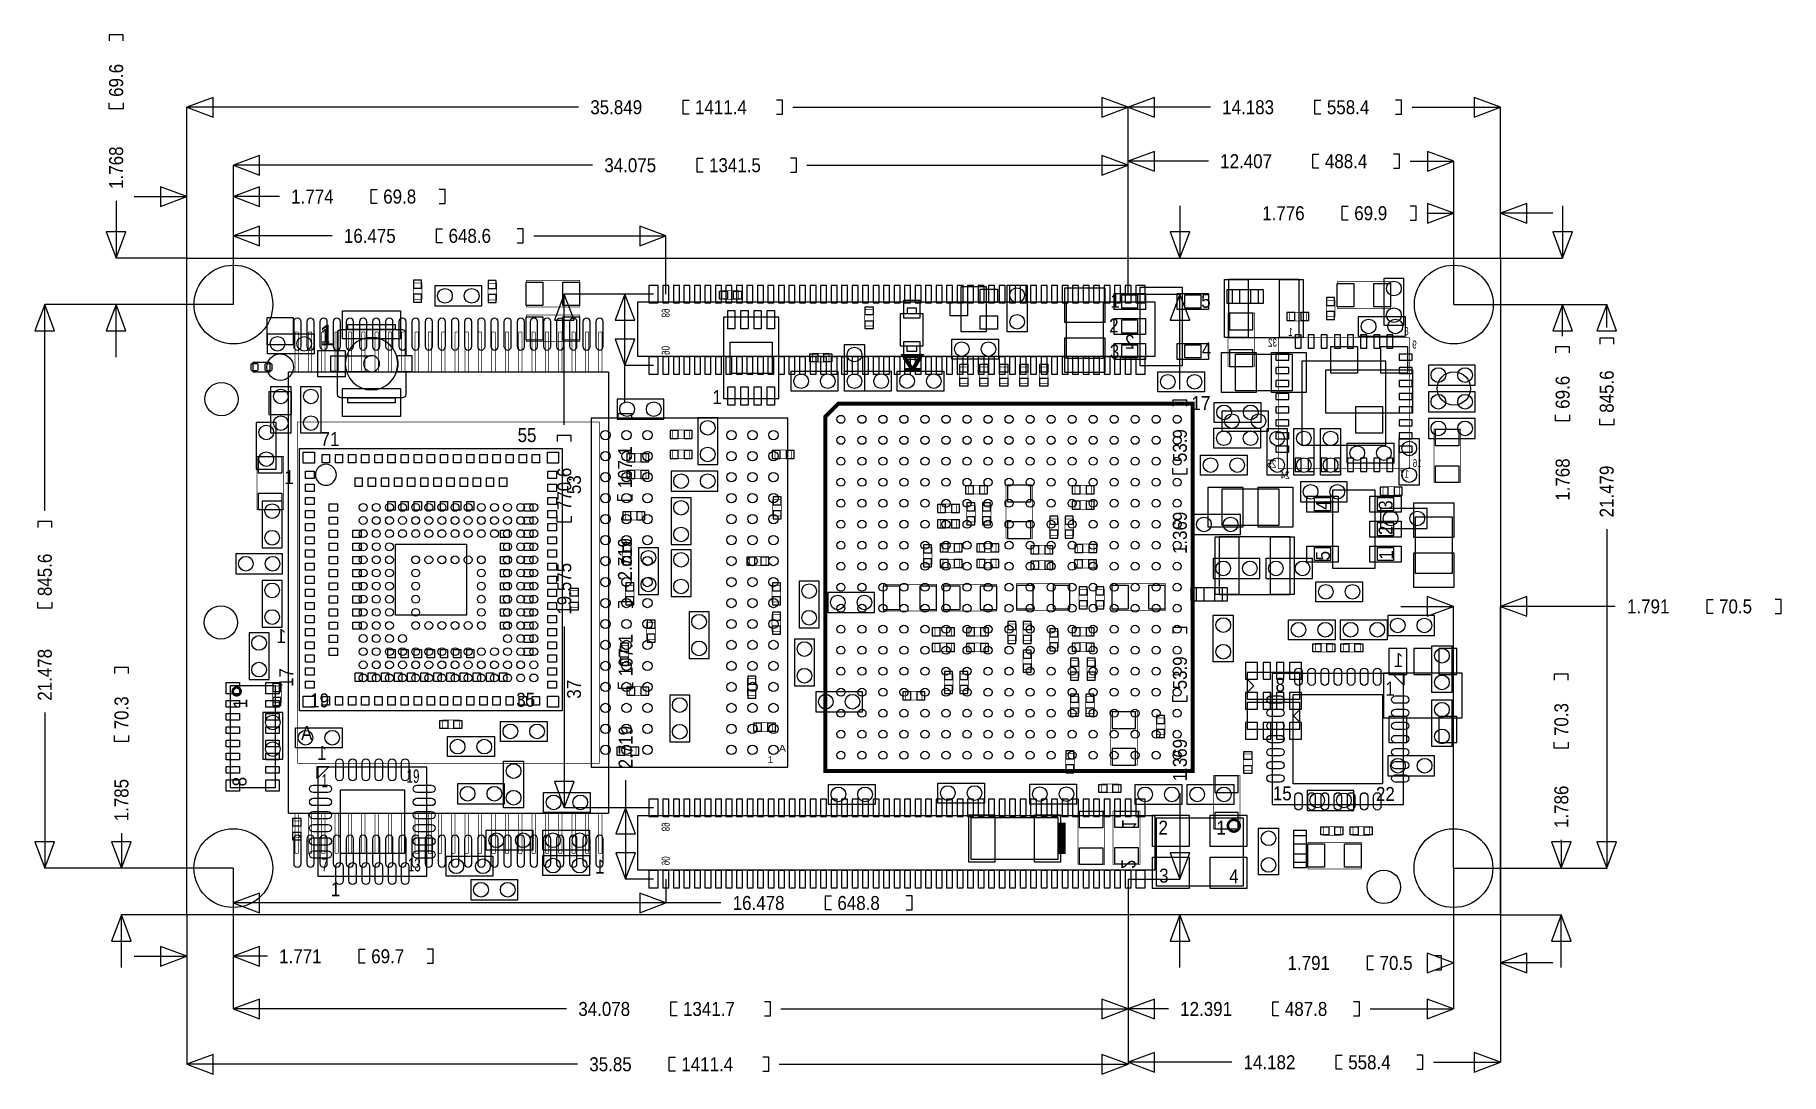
# Model space of a CAD drawing. Extents: x -5.8 to 60.7, y -6.1 to 33.5.
import ezdxf
from ezdxf.enums import TextEntityAlignment as Align

# ---------------------------------------------------------------- set-up
doc = ezdxf.new("R2010")
doc.units = 0
for name, color, linetype in [('BG_DIMENSION', 1, 'CONTINUOUS'), ('BG_OUTLINE', 2, 'CONTINUOUS'), ('PG_ASSEMBLY_BOTTOM', 3, 'CONTINUOUS'), ('PG_ASSEMBLY_TOP', 4, 'CONTINUOUS'), ('PIN_BOTTOM', 6, 'CONTINUOUS'), ('PIN_TOP', 5, 'CONTINUOUS')]:
    doc.layers.add(name, color=color, linetype=linetype)

msp = doc.modelspace()

# ---------------------------------------------------------------- texts
at = {"layer": 'BG_DIMENSION', "width": 0.904762}
for s, p in [('69.6', (-2.4257, 31.1785)), ('1.768', (-2.4257, 27.6733)), ('845.6', (54.3433, 19.1389)), ('69.6', (52.6669, 19.2913)), ('53.9', (38.0873, 17.2593)), ('107.1', (16.9545, 16.256)), ('1.768', (52.6669, 15.7861)), ('770.6', (14.6431, 15.4305)), ('21.479', (54.3433, 15.1511)), ('1.369', (38.0873, 13.7541)), ('2.719', (16.9545, 12.7508)), ('845.6', (-5.1435, 12.1539)), ('19.575', (14.6431, 11.4427)), ('107.1', (16.9799, 9.0932)), ('21.478', (-5.1435, 8.1661)), ('53.9', (38.0873, 8.5979)), ('70.3', (-2.2225, 7.0739)), ('70.3', (52.6161, 6.8199)), ('2.719', (16.9799, 5.588)), ('1.369', (38.0873, 5.0927)), ('1.785', (-2.2225, 3.5687)), ('1.786', (52.6161, 3.3147))]:
    msp.add_text(s, height=0.5334, rotation=90, dxfattribs=at).set_placement(p)
for s, p in [('35.849', (15.367, 30.5181)), ('1411.4', (19.3548, 30.5181)), ('14.183', (39.4335, 30.5181)), ('558.4', (43.4213, 30.5181)), ('34.075', (15.9004, 28.3083)), ('1341.5', (19.8882, 28.3083)), ('12.407', (39.3573, 28.4607)), ('488.4', (43.3451, 28.4607)), ('1.774', (3.9751, 27.1145)), ('69.8', (7.4803, 27.1145)), ('1.776', (40.9575, 26.4795)), ('69.9', (44.4627, 26.4795)), ('16.475', (5.9817, 25.6159)), ('648.6', (9.9695, 25.6159)), ('1.791', (54.8513, 11.4935)), ('70.5', (58.3565, 11.4935)), ('16.478', (20.7899, 0.1905)), ('648.8', (24.7777, 0.1905)), ('1.771', (3.5179, -1.8415)), ('69.7', (7.0231, -1.8415)), ('1.791', (41.9227, -2.0955)), ('70.5', (45.4279, -2.0955)), ('34.078', (14.9098, -3.8481)), ('1341.7', (18.8976, -3.8481)), ('12.391', (37.8333, -3.8481)), ('487.8', (41.8211, -3.8481)), ('35.85', (15.3289, -5.9563)), ('1411.4', (18.8341, -5.9563)), ('14.182', (40.2463, -5.8801)), ('558.4', (44.2341, -5.8801))]:
    msp.add_text(s, height=0.5334, dxfattribs=at).set_placement(p)
at = {"layer": 'PG_ASSEMBLY_BOTTOM', "text_generation_flag": 2}
for s, height, width, p in [('89', 0.3048, 0.75, (18.0848, 22.7711)), ('90', 0.3048, 0.75, (18.083784, 21.345906)), ('89', 0.3048, 0.75, (18.0848, 3.1877)), ('1', 0.5334, 0.904762, (35.6235, 3.2766)), ('90', 0.3048, 0.75, (18.0848, 1.8923)), ('2', 0.5334, 0.904762, (35.5981, 1.7526))]:
    msp.add_text(s, height=height, rotation=270, dxfattribs=dict(at, width=width)).set_placement(p)
for s, height, width, p in [('2', 0.5334, 0.904762, (36.0934, 21.5773)), ('32', 0.3048, 0.75, (41.519094, 21.665184)), ('1', 0.3048, 0.75, (42.115994, 22.071584)), ('8', 0.3048, 0.75, (46.535594, 22.096984)), ('9', 0.3048, 0.75, (46.840394, 21.588984)), ('25', 0.3048, 0.75, (41.493694, 17.042384)), ('16', 0.3048, 0.75, (47.030894, 17.067784)), ('24', 0.3048, 0.75, (42.001694, 16.610584)), ('17', 0.3048, 0.75, (46.548294, 16.661384)), ('1', 0.5334, 0.904762, (3.7846, 10.3632)), ('1', 0.5334, 0.904762, (46.3296, 9.4488))]:
    msp.add_text(s, height=height, dxfattribs=dict(at, width=width)).set_placement(p)
at = {"layer": 'PG_ASSEMBLY_BOTTOM', "text_generation_flag": 2, "width": 0.904762}
for s, p in [('A', (4.567174, 6.6675)), ('1', (5.158994, 5.906516)), ('1', (15.750794, 1.573784))]:
    msp.add_text(s, height=0.5334, dxfattribs=at).set_placement(p, align=Align.CENTER)
at = {"layer": 'PG_ASSEMBLY_TOP'}
for s, height, width, p in [('1', 0.5334, 0.904762, (35.179, 23.1394)), ('5', 0.5334, 0.904762, (38.6334, 23.1394)), ('2', 0.5334, 0.904762, (35.1282, 22.1996)), ('1', 0.5334, 0.904762, (5.1054, 21.8059)), ('3', 0.5334, 0.904762, (35.1536, 21.209)), ('4', 0.5334, 0.904762, (38.6588, 21.2852)), ('1', 0.5334, 0.904762, (20.0152, 19.4691)), ('17', 0.5334, 0.904762, (38.2651, 19.2405)), ('71', 0.5334, 0.904762, (5.0927, 17.8689)), ('55', 0.5334, 0.904762, (12.5984, 18.0213)), ('1', 0.5334, 0.904762, (3.7211, 16.4211)), ('8', 0.5334, 0.904762, (41.4655, 8.509)), ('1', 0.5334, 0.904762, (45.6438, 8.3566)), ('19', 0.5334, 0.904762, (4.699, 7.9121)), ('35', 0.5334, 0.904762, (12.5476, 7.9375)), ('1', 0.254, 1.2, (22.115526, 5.795518)), ('A', 0.254, 1.2, (22.547326, 6.227318)), ('1', 0.508, 0.65, (5.1308, 4.859782)), ('19', 0.508, 0.65, (8.3693, 5.037582)), ('15', 0.5334, 0.904762, (41.3639, 4.3688)), ('22', 0.5334, 0.904762, (45.2882, 4.3434)), ('2', 0.5334, 0.904762, (37.0078, 3.0607)), ('1', 0.5334, 0.904762, (39.2176, 3.0607)), ('7', 0.508, 0.65, (5.1308, 1.659382)), ('13', 0.508, 0.65, (8.4201, 1.659382)), ('3', 0.5334, 0.904762, (37.0332, 1.2319)), ('4', 0.5334, 0.904762, (39.7002, 1.2065)), ('1', 0.5334, 0.904762, (5.4864, 0.7112))]:
    msp.add_text(s, height=height, dxfattribs=dict(at, width=width)).set_placement(p)
msp.add_text('1', height=0.7874, dxfattribs=at).set_placement((5.0419, 21.7043))
at = {"layer": 'PG_ASSEMBLY_TOP', "width": 0.904762}
for s, p in [('53', (15.0114, 16.0401)), ('4', (43.5356, 15.4432)), ('3', (45.9232, 15.4432)), ('2', (45.9232, 14.478)), ('5', (43.5356, 13.5128)), ('1', (45.9486, 13.5382)), ('17', (4.0513, 8.6868)), ('37', (15.0114, 8.2423)), ('1', (2.2987, 7.874)), ('8', (2.2733, 4.9022))]:
    msp.add_text(s, height=0.5334, rotation=90, dxfattribs=at).set_placement(p)

# ---------------------------------------------------------------- linework, layer by layer
at = {"layer": 'BG_DIMENSION'}
for points in [[(-2.4257, 33.3121), (-2.4257, 33.5407), (-2.9591, 33.5407), (-2.9591, 33.3121)], [(-2.4257, 30.9499), (-2.4257, 30.7213), (-2.9591, 30.7213), (-2.9591, 30.9499)], [(14.91615, 30.7848), (0, 30.7848)], [(0, 25.031954), (0, 30.7848)], [(19.1262, 30.5181), (18.8976, 30.5181), (18.8976, 31.0515), (19.1262, 31.0515)], [(22.4536, 30.5181), (22.6822, 30.5181), (22.6822, 31.0515), (22.4536, 31.0515)], [(23.08225, 30.7848), (35.848798, 30.7848)], [(35.848798, 23.662894), (35.848798, 30.7848)], [(38.98265, 30.7848), (35.848798, 30.7848)], [(35.848798, 23.662894), (35.848798, 30.7848)], [(43.1927, 30.5181), (42.9641, 30.5181), (42.9641, 31.0515), (43.1927, 31.0515)], [(46.0375, 30.5181), (46.2661, 30.5181), (46.2661, 31.0515), (46.0375, 31.0515)], [(46.66615, 30.7848), (50.031904, 30.7848)], [(50.031904, 25.031954), (50.031904, 30.7848)], [(19.6596, 28.3083), (19.431, 28.3083), (19.431, 28.8417), (19.6596, 28.8417)], [(22.987, 28.3083), (23.2156, 28.3083), (23.2156, 28.8417), (22.987, 28.8417)], [(38.90645, 28.7274), (35.848798, 28.7274)], [(35.848798, 23.662894), (35.848798, 28.7274)], [(43.1165, 28.4607), (42.8879, 28.4607), (42.8879, 28.9941), (43.1165, 28.9941)], [(45.9613, 28.4607), (46.1899, 28.4607), (46.1899, 28.9941), (45.9613, 28.9941)], [(46.58995, 28.7274), (48.255428, 28.7274)], [(48.255428, 23.264368), (48.255428, 28.7274)], [(15.44955, 28.575), (1.773936, 28.575)], [(1.773936, 23.26386), (1.773936, 28.575)], [(23.61565, 28.575), (35.848798, 28.575)], [(35.848798, 23.662894), (35.848798, 28.575)], [(-1.999996, 27.3812), (0, 27.3812)], [(0, 25.031954), (0, 27.3812)], [(3.52425, 27.3812), (1.773936, 27.3812)], [(1.773936, 23.26386), (1.773936, 27.3812)], [(7.2517, 27.1145), (7.0231, 27.1145), (7.0231, 27.6479), (7.2517, 27.6479)], [(9.6139, 27.1145), (9.8425, 27.1145), (9.8425, 27.6479), (9.6139, 27.6479)], [(-2.6924, 27.22245), (-2.6924, 25.031954)], [(37.8206, 27.03195), (37.8206, 25.031954)], [(44.2341, 26.4795), (44.0055, 26.4795), (44.0055, 27.0129), (44.2341, 27.0129)], [(46.5963, 26.4795), (46.8249, 26.4795), (46.8249, 27.0129), (46.5963, 27.0129)], [(47.22495, 26.7462), (48.255428, 26.7462)], [(48.255428, 23.264368), (48.255428, 26.7462)], [(52.0319, 26.7462), (50.031904, 26.7462)], [(50.031904, 25.031954), (50.031904, 26.7462)], [(52.4002, 27.03195), (52.4002, 25.031954)], [(9.7409, 25.6159), (9.5123, 25.6159), (9.5123, 26.1493), (9.7409, 26.1493)], [(12.5857, 25.6159), (12.8143, 25.6159), (12.8143, 26.1493), (12.5857, 26.1493)], [(5.53085, 25.8826), (1.773936, 25.8826)], [(1.773936, 23.26386), (1.773936, 25.8826)], [(13.21435, 25.8826), (18.24863, 25.8826)], [(18.24863, 23.662894), (18.24863, 25.8826)], [(0, 25.031954), (-2.6924, 25.031954)], [(36.260786, 25.031954), (37.8206, 25.031954)], [(50.031904, 25.031954), (52.4002, 25.031954)], [(14.3764, 18.67535), (14.3764, 23.662894)], [(17.77365, 23.662894), (14.3764, 23.662894)], [(16.6878, 20.94357), (16.6878, 23.662894)], [(17.77365, 23.662894), (16.6878, 23.662894)], [(35.848798, 23.662894), (37.8206, 23.662894)], [(37.8206, 20.02155), (37.8206, 23.662894)], [(-5.4102, 15.39875), (-5.4102, 23.26386)], [(1.773936, 23.26386), (-5.4102, 23.26386)], [(-2.6924, 21.263864), (-2.6924, 23.26386)], [(1.773936, 23.26386), (-2.6924, 23.26386)], [(48.255428, 23.264368), (52.4002, 23.264368)], [(48.255428, 23.264368), (54.0766, 23.264368)], [(52.4002, 22.05355), (52.4002, 23.264368)], [(54.0766, 22.38375), (54.0766, 23.264368)], [(54.3433, 21.7551), (54.3433, 21.9837), (53.8099, 21.9837), (53.8099, 21.7551)], [(52.6669, 21.4249), (52.6669, 21.6535), (52.1335, 21.6535), (52.1335, 21.4249)], [(16.6878, 19.50085), (16.6878, 20.94357)], [(17.77365, 20.94357), (16.6878, 20.94357)], [(38.0873, 19.3929), (38.0873, 19.6215), (37.5539, 19.6215), (37.5539, 19.3929)], [(16.9545, 18.8722), (16.9545, 19.1008), (16.4211, 19.1008), (16.4211, 18.8722)], [(52.6669, 19.0627), (52.6669, 18.8341), (52.1335, 18.8341), (52.1335, 19.0627)], [(54.3433, 18.9103), (54.3433, 18.6817), (53.8099, 18.6817), (53.8099, 18.9103)], [(14.6431, 18.0467), (14.6431, 18.2753), (14.1097, 18.2753), (14.1097, 18.0467)], [(38.0873, 17.0307), (38.0873, 16.8021), (37.5539, 16.8021), (37.5539, 17.0307)], [(16.9545, 16.0274), (16.9545, 15.7988), (16.4211, 15.7988), (16.4211, 16.0274)], [(-5.1435, 14.7701), (-5.1435, 14.9987), (-5.6769, 14.9987), (-5.6769, 14.7701)], [(14.6431, 15.2019), (14.6431, 14.9733), (14.1097, 14.9733), (14.1097, 15.2019)], [(54.0766, 14.70025), (54.0766, 1.78562)], [(58.1279, 11.4935), (57.8993, 11.4935), (57.8993, 12.0269), (58.1279, 12.0269)], [(60.4901, 11.4935), (60.7187, 11.4935), (60.7187, 12.0269), (60.4901, 12.0269)], [(-5.1435, 11.9253), (-5.1435, 11.6967), (-5.6769, 11.6967), (-5.6769, 11.9253)], [(16.9799, 11.7094), (16.9799, 11.938), (16.4465, 11.938), (16.4465, 11.7094)], [(46.2407, 11.7602), (48.240696, 11.7602)], [(48.240696, 1.78562), (48.240696, 11.7602)], [(54.40045, 11.7602), (50.031904, 11.7602)], [(50.031904, 0), (50.031904, 11.7602)], [(14.3764, 10.99185), (14.3764, 4.088384)], [(38.0873, 10.7315), (38.0873, 10.9601), (37.5539, 10.9601), (37.5539, 10.7315)], [(-2.2225, 9.2075), (-2.2225, 9.4361), (-2.7559, 9.4361), (-2.7559, 9.2075)], [(16.9799, 8.8646), (16.9799, 8.636), (16.4465, 8.636), (16.4465, 8.8646)], [(52.6161, 8.9535), (52.6161, 9.1821), (52.0827, 9.1821), (52.0827, 8.9535)], [(38.0873, 8.3693), (38.0873, 8.1407), (37.5539, 8.1407), (37.5539, 8.3693)], [(-5.4102, 7.71525), (-5.4102, 1.785366)], [(-2.2225, 6.8453), (-2.2225, 6.6167), (-2.7559, 6.6167), (-2.7559, 6.8453)], [(52.6161, 6.5913), (52.6161, 6.3627), (52.0827, 6.3627), (52.0827, 6.5913)], [(16.7132, 5.13715), (16.7132, 4.088384)], [(17.774412, 4.088384), (14.3764, 4.088384)], [(16.7132, 4.088384), (16.7132, 1.36906)], [(17.774412, 4.088384), (16.7132, 4.088384)], [(37.8206, 4.64185), (37.8206, 1.36906)], [(-2.4892, 3.11785), (-2.4892, 1.785366)], [(52.3494, 2.86385), (52.3494, 1.78562)], [(1.771142, 1.785366), (-5.4102, 1.785366)], [(1.771142, 1.785366), (-2.4892, 1.785366)], [(1.771142, 1.785366), (1.771142, -1.5748)], [(1.771142, 1.785366), (1.771142, -3.5814)], [(1.771142, 1.785366), (1.771142, 0.4572)], [(17.774412, 1.36906), (16.7132, 1.36906)], [(18.249392, 1.36906), (18.249392, 0.4572)], [(35.84956, 1.36906), (35.84956, -3.5814)], [(35.84956, 1.36906), (35.84956, -3.5814)], [(35.84956, 1.36906), (35.84956, -5.6134)], [(35.84956, 1.36906), (35.84956, -5.6896)], [(35.84956, 1.36906), (37.8206, 1.36906)], [(48.240696, 1.78562), (48.240696, -1.8288)], [(48.240696, 1.78562), (48.240696, -3.5814)], [(48.240696, 1.78562), (52.3494, 1.78562)], [(48.240696, 1.78562), (54.0766, 1.78562)], [(24.5491, 0.1905), (24.3205, 0.1905), (24.3205, 0.7239), (24.5491, 0.7239)], [(27.3939, 0.1905), (27.6225, 0.1905), (27.6225, 0.7239), (27.3939, 0.7239)], [(-2.4892, -1.999996), (-2.4892, 0)], [(0, 0), (-2.4892, 0)], [(0, 0), (0, -1.5748)], [(0, 0), (0, -5.6896)], [(18.249392, 0.4572), (1.771142, 0.4572)], [(20.33905, 0.4572), (18.249392, 0.4572)], [(37.8206, -1.999996), (37.8206, 0)], [(38.5572, 0), (37.8206, 0)], [(50.031904, 0), (50.031904, -1.8288)], [(50.031904, 0), (50.031904, -5.6134)], [(50.031904, 0), (52.3494, 0)], [(52.3494, -1.999996), (52.3494, 0)], [(6.7945, -1.8415), (6.5659, -1.8415), (6.5659, -1.3081), (6.7945, -1.3081)], [(9.1567, -1.8415), (9.3853, -1.8415), (9.3853, -1.3081), (9.1567, -1.3081)], [(-1.999996, -1.5748), (0, -1.5748)], [(3.06705, -1.5748), (1.771142, -1.5748)], [(45.1993, -2.0955), (44.9707, -2.0955), (44.9707, -1.5621), (45.1993, -1.5621)], [(47.5615, -2.0955), (47.7901, -2.0955), (47.7901, -1.5621), (47.5615, -1.5621)], [(48.19015, -1.8288), (48.240696, -1.8288)], [(52.0319, -1.8288), (50.031904, -1.8288)], [(18.669, -3.8481), (18.4404, -3.8481), (18.4404, -3.3147), (18.669, -3.3147)], [(21.9964, -3.8481), (22.225, -3.8481), (22.225, -3.3147), (21.9964, -3.3147)], [(41.5925, -3.8481), (41.3639, -3.8481), (41.3639, -3.3147), (41.5925, -3.3147)], [(44.4373, -3.8481), (44.6659, -3.8481), (44.6659, -3.3147), (44.4373, -3.3147)], [(14.45895, -3.5814), (1.771142, -3.5814)], [(22.62505, -3.5814), (35.84956, -3.5814)], [(37.38245, -3.5814), (35.84956, -3.5814)], [(45.06595, -3.5814), (48.240696, -3.5814)], [(14.87805, -5.6896), (0, -5.6896)], [(18.6055, -5.9563), (18.3769, -5.9563), (18.3769, -5.4229), (18.6055, -5.4229)], [(21.9329, -5.9563), (22.1615, -5.9563), (22.1615, -5.4229), (21.9329, -5.4229)], [(22.56155, -5.6896), (35.84956, -5.6896)], [(39.79545, -5.6134), (35.84956, -5.6134)], [(44.0055, -5.8801), (43.7769, -5.8801), (43.7769, -5.3467), (44.0055, -5.3467)], [(46.8503, -5.8801), (47.0789, -5.8801), (47.0789, -5.3467), (46.8503, -5.3467)], [(47.47895, -5.6134), (50.031904, -5.6134)]]:
    msp.add_lwpolyline(points, dxfattribs=at)
for points in [[(0.999998, 31.159704), (0, 30.7848), (0.999998, 30.409896)], [(34.8488, 30.409896), (35.848798, 30.7848), (34.8488, 31.159704)], [(36.848796, 31.159704), (35.848798, 30.7848), (36.848796, 30.409896)], [(49.031906, 30.409896), (50.031904, 30.7848), (49.031906, 31.159704)], [(2.773934, 28.949904), (1.773936, 28.575), (2.773934, 28.200096)], [(34.8488, 28.200096), (35.848798, 28.575), (34.8488, 28.949904)], [(36.848796, 29.102304), (35.848798, 28.7274), (36.848796, 28.352496)], [(47.25543, 28.352496), (48.255428, 28.7274), (47.25543, 29.102304)], [(-0.999998, 27.006296), (0, 27.3812), (-0.999998, 27.756104)], [(2.773934, 27.756104), (1.773936, 27.3812), (2.773934, 27.006296)], [(47.25543, 26.371296), (48.255428, 26.7462), (47.25543, 27.121104)], [(51.031902, 27.121104), (50.031904, 26.7462), (51.031902, 26.371296)], [(-3.067304, 26.031952), (-2.6924, 25.031954), (-2.317496, 26.031952)], [(2.773934, 26.257504), (1.773936, 25.8826), (2.773934, 25.507696)], [(17.248632, 25.507696), (18.24863, 25.8826), (17.248632, 26.257504)], [(37.445696, 26.031952), (37.8206, 25.031954), (38.195504, 26.031952)], [(52.025296, 26.031952), (52.4002, 25.031954), (52.775104, 26.031952)], [(14.751304, 22.662896), (14.3764, 23.662894), (14.001496, 22.662896)], [(17.062704, 22.662896), (16.6878, 23.662894), (16.312896, 22.662896)], [(38.195504, 22.662896), (37.8206, 23.662894), (37.445696, 22.662896)], [(-5.035296, 22.263862), (-5.4102, 23.26386), (-5.785104, 22.263862)], [(-2.317496, 22.263862), (-2.6924, 23.26386), (-3.067304, 22.263862)], [(52.775104, 22.26437), (52.4002, 23.264368), (52.025296, 22.26437)], [(54.451504, 22.26437), (54.0766, 23.264368), (53.701696, 22.26437)], [(16.312896, 21.943568), (16.6878, 20.94357), (17.062704, 21.943568)], [(47.240698, 11.385296), (48.240696, 11.7602), (47.240698, 12.135104)], [(51.031902, 12.135104), (50.031904, 11.7602), (51.031902, 11.385296)], [(14.001496, 5.088382), (14.3764, 4.088384), (14.751304, 5.088382)], [(17.088104, 3.088386), (16.7132, 4.088384), (16.338296, 3.088386)], [(-5.785104, 2.785364), (-5.4102, 1.785366), (-5.035296, 2.785364)], [(-2.864104, 2.785364), (-2.4892, 1.785366), (-2.114296, 2.785364)], [(51.974496, 2.785618), (52.3494, 1.78562), (52.724304, 2.785618)], [(53.701696, 2.785618), (54.0766, 1.78562), (54.451504, 2.785618)], [(16.338296, 2.369058), (16.7132, 1.36906), (17.088104, 2.369058)], [(37.445696, 2.369058), (37.8206, 1.36906), (38.195504, 2.369058)], [(2.77114, 0.832104), (1.771142, 0.4572), (2.77114, 0.082296)], [(17.249394, 0.082296), (18.249392, 0.4572), (17.249394, 0.832104)], [(-2.114296, -0.999998), (-2.4892, 0), (-2.864104, -0.999998)], [(38.195504, -0.999998), (37.8206, 0), (37.445696, -0.999998)], [(52.724304, -0.999998), (52.3494, 0), (51.974496, -0.999998)], [(-0.999998, -1.949704), (0, -1.5748), (-0.999998, -1.199896)], [(2.77114, -1.199896), (1.771142, -1.5748), (2.77114, -1.949704)], [(47.240698, -2.203704), (48.240696, -1.8288), (47.240698, -1.453896)], [(51.031902, -1.453896), (50.031904, -1.8288), (51.031902, -2.203704)], [(2.77114, -3.206496), (1.771142, -3.5814), (2.77114, -3.956304)], [(34.849562, -3.956304), (35.84956, -3.5814), (34.849562, -3.206496)], [(36.849558, -3.206496), (35.84956, -3.5814), (36.849558, -3.956304)], [(47.240698, -3.956304), (48.240696, -3.5814), (47.240698, -3.206496)], [(0.999998, -5.314696), (0, -5.6896), (0.999998, -6.064504)], [(34.849562, -6.064504), (35.84956, -5.6896), (34.849562, -5.314696)], [(36.849558, -5.238496), (35.84956, -5.6134), (36.849558, -5.988304)], [(49.031906, -5.988304), (50.031904, -5.6134), (49.031906, -5.238496)]]:
    msp.add_lwpolyline(points, close=True, dxfattribs=at)
at = {"layer": 'BG_OUTLINE'}
msp.add_lwpolyline([(0, 0), (0, 25.031954), (50.031904, 25.031954), (50.031904, 0)], close=True, dxfattribs=at)
at = {"layer": 'PG_ASSEMBLY_BOTTOM', "const_width": 0.0254}
for points in [[(8.956294, 23.458424), (8.956294, 24.088344), (8.626094, 24.088344), (8.626094, 23.458424)], [(11.79957, 23.441914), (11.79957, 24.071834), (11.46937, 24.071834), (11.46937, 23.441914)], [(43.7261, 22.79904), (43.7261, 23.42896), (43.3959, 23.42896), (43.3959, 22.79904)], [(40.6654, 20.9042), (40.6654, 22.9362), (39.6494, 22.9362), (39.6494, 20.9042)], [(42.634154, 22.973284), (42.004234, 22.973284), (42.004234, 22.643084), (42.634154, 22.643084)], [(15.715742, 5.78358), (15.715742, 18.783808), (4.215638, 18.783808), (4.215638, 5.78358)], [(18.509234, 18.147284), (19.139154, 18.147284), (19.139154, 18.477484), (18.509234, 18.477484)], [(16.858234, 17.258284), (17.488154, 17.258284), (17.488154, 17.588484), (16.858234, 17.588484)], [(19.139154, 17.715484), (18.509234, 17.715484), (18.509234, 17.385284), (19.139154, 17.385284)], [(22.395434, 17.385284), (23.025354, 17.385284), (23.025354, 17.715484), (22.395434, 17.715484)], [(16.858234, 16.623284), (17.488154, 16.623284), (17.488154, 16.953484), (16.858234, 16.953484)], [(29.761434, 16.039084), (30.391354, 16.039084), (30.391354, 16.369284), (29.761434, 16.369284)], [(31.193994, 16.381984), (31.193994, 14.349984), (32.209994, 14.349984), (32.209994, 16.381984)], [(34.455354, 16.369284), (33.825434, 16.369284), (33.825434, 16.039084), (34.455354, 16.039084)], [(45.55744, 15.9893), (46.18736, 15.9893), (46.18736, 16.3195), (45.55744, 16.3195)], [(17.335754, 15.378684), (16.705834, 15.378684), (16.705834, 15.048484), (17.335754, 15.048484)], [(22.316694, 15.833344), (22.316694, 15.203424), (22.646894, 15.203424), (22.646894, 15.833344)], [(28.694634, 15.327884), (29.324554, 15.327884), (29.324554, 15.658084), (28.694634, 15.658084)], [(30.026356, 14.971776), (30.026356, 15.601696), (29.696156, 15.601696), (29.696156, 14.971776)], [(30.625288, 14.971776), (30.625288, 15.601696), (30.295088, 15.601696), (30.295088, 14.971776)], [(34.455354, 15.785084), (33.825434, 15.785084), (33.825434, 15.454884), (34.455354, 15.454884)], [(28.694634, 14.743684), (29.324554, 14.743684), (29.324554, 15.073884), (28.694634, 15.073884)], [(33.187894, 14.466824), (33.187894, 15.096744), (32.857694, 15.096744), (32.857694, 14.466824)], [(33.772094, 14.466824), (33.772094, 15.096744), (33.441894, 15.096744), (33.441894, 14.466824)], [(16.601694, 14.080744), (16.601694, 13.450824), (16.931894, 13.450824), (16.931894, 14.080744)], [(28.378404, 13.374624), (28.378404, 14.004544), (28.048204, 14.004544), (28.048204, 13.374624)], [(28.796742, 13.82395), (29.426662, 13.82395), (29.426662, 14.15415), (28.796742, 14.15415)], [(30.19425, 13.82395), (30.82417, 13.82395), (30.82417, 14.15415), (30.19425, 14.15415)], [(32.250634, 13.753084), (32.880554, 13.753084), (32.880554, 14.083284), (32.250634, 14.083284)], [(34.556954, 14.134084), (33.927034, 14.134084), (33.927034, 13.803884), (34.556954, 13.803884)], [(22.060154, 13.651484), (21.430234, 13.651484), (21.430234, 13.321284), (22.060154, 13.321284)], [(28.796742, 13.225018), (29.426662, 13.225018), (29.426662, 13.555218), (28.796742, 13.555218)], [(30.19425, 13.225018), (30.82417, 13.225018), (30.82417, 13.555218), (30.19425, 13.555218)], [(32.880554, 13.499084), (32.250634, 13.499084), (32.250634, 13.168884), (32.880554, 13.168884)], [(33.914842, 13.217398), (34.544762, 13.217398), (34.544762, 13.547598), (33.914842, 13.547598)], [(31.593028, 11.609832), (33.625028, 11.609832), (33.625028, 12.625832), (31.593028, 12.625832)], [(17.033494, 11.926824), (17.033494, 12.556744), (16.703294, 12.556744), (16.703294, 11.926824)], [(22.291294, 12.556744), (22.291294, 11.926824), (22.621494, 11.926824), (22.621494, 12.556744)], [(26.522172, 11.584432), (28.554172, 11.584432), (28.554172, 12.600432), (26.522172, 12.600432)], [(28.8163, 11.584432), (30.8483, 11.584432), (30.8483, 12.600432), (28.8163, 12.600432)], [(33.975294, 12.404344), (33.975294, 11.774424), (34.305494, 11.774424), (34.305494, 12.404344)], [(34.610294, 12.404344), (34.610294, 11.774424), (34.940494, 11.774424), (34.940494, 12.404344)], [(37.264594, 12.622784), (35.232594, 12.622784), (35.232594, 11.606784), (37.264594, 11.606784)], [(22.621494, 10.809224), (22.621494, 11.439144), (22.291294, 11.439144), (22.291294, 10.809224)], [(17.516094, 11.134344), (17.516094, 10.504424), (17.846294, 10.504424), (17.846294, 11.134344)], [(28.497276, 10.629646), (29.127196, 10.629646), (29.127196, 10.959846), (28.497276, 10.959846)], [(30.424882, 10.959846), (29.794962, 10.959846), (29.794962, 10.629646), (30.424882, 10.629646)], [(31.587694, 10.453624), (31.587694, 11.083544), (31.257494, 11.083544), (31.257494, 10.453624)], [(32.171894, 10.453624), (32.171894, 11.083544), (31.841694, 11.083544), (31.841694, 10.453624)], [(32.857694, 10.804144), (32.857694, 10.174224), (33.187894, 10.174224), (33.187894, 10.804144)], [(33.825434, 10.628884), (34.455354, 10.628884), (34.455354, 10.959084), (33.825434, 10.959084)], [(16.830294, 9.628378), (16.830294, 10.258298), (16.500094, 10.258298), (16.500094, 9.628378)], [(28.497276, 10.030714), (29.127196, 10.030714), (29.127196, 10.360914), (28.497276, 10.360914)], [(30.424882, 10.360914), (29.794962, 10.360914), (29.794962, 10.030714), (30.424882, 10.030714)], [(31.841694, 9.991344), (31.841694, 9.361424), (32.171894, 9.361424), (32.171894, 9.991344)], [(33.825434, 10.044684), (34.455354, 10.044684), (34.455354, 10.374884), (33.825434, 10.374884)], [(33.975294, 9.056624), (33.975294, 9.686544), (33.645094, 9.686544), (33.645094, 9.056624)], [(34.280094, 9.686544), (34.280094, 9.056624), (34.610294, 9.056624), (34.610294, 9.686544)], [(3.5941, 8.09244), (3.5941, 8.72236), (3.2639, 8.72236), (3.2639, 8.09244)], [(16.858234, 8.368284), (17.488154, 8.36803), (17.488154, 8.698738), (16.858234, 8.698484)], [(21.681694, 8.370824), (21.681694, 9.000744), (21.351494, 9.000744), (21.351494, 8.370824)], [(28.844494, 9.178544), (28.844494, 8.548624), (29.174694, 8.548624), (29.174694, 9.178544)], [(29.428694, 9.178544), (29.428694, 8.548624), (29.758894, 8.548624), (29.758894, 9.178544)], [(27.373834, 8.190484), (28.003754, 8.190484), (28.003754, 8.520684), (27.373834, 8.520684)], [(33.975294, 7.685024), (33.975294, 8.314944), (33.645094, 8.314944), (33.645094, 7.685024)], [(34.229294, 8.314944), (34.229294, 7.685024), (34.559494, 7.685024), (34.559494, 8.314944)], [(21.684234, 6.996684), (22.314154, 6.996684), (22.314154, 7.326884), (21.684234, 7.326884)], [(36.197794, 5.713984), (36.197794, 7.745984), (35.181794, 7.745984), (35.181794, 5.713984)], [(36.921694, 7.502144), (36.921694, 6.872224), (37.251894, 6.872224), (37.251894, 7.502144)], [(17.107154, 6.412484), (16.477234, 6.412484), (16.477234, 6.082284), (17.107154, 6.082284)], [(33.467294, 6.155944), (33.467294, 5.526024), (33.797494, 5.526024), (33.797494, 6.155944)], [(39.0906, 5.3086), (39.0906, 3.2766), (40.1066, 3.2766), (40.1066, 5.3086)]]:
    msp.add_lwpolyline(points, close=True, dxfattribs=at)
at = {"layer": 'PG_ASSEMBLY_BOTTOM'}
for points in [[(9.451594, 23.214584), (11.229594, 23.214584), (11.229594, 23.976584), (9.451594, 23.976584)], [(45.593, 24.257), (45.593, 22.479), (46.355, 22.479), (46.355, 24.257)], [(36.875974, 21.294852), (36.875974, 23.352252), (17.165574, 23.352252), (17.165574, 21.294852)], [(40.809926, 23.821136), (39.809674, 23.821136), (39.809674, 23.321264), (40.809926, 23.321264)], [(47.28464, 20.196556), (49.06264, 20.196556), (49.06264, 20.958556), (47.28464, 20.958556)], [(16.385794, 18.896584), (18.163794, 18.896584), (18.163794, 19.658584), (16.385794, 19.658584)], [(47.28464, 19.180556), (49.06264, 19.180556), (49.06264, 19.942556), (47.28464, 19.942556)], [(3.406394, 16.991584), (3.406394, 18.769584), (2.644394, 18.769584), (2.644394, 16.991584)], [(19.459194, 18.947384), (19.459194, 17.169384), (20.221194, 17.169384), (20.221194, 18.947384)], [(41.1988, 19.2024), (39.4208, 19.2024), (39.4208, 18.4404), (41.1988, 18.4404)], [(47.28464, 18.164556), (49.06264, 18.164556), (49.06264, 18.926556), (47.28464, 18.926556)], [(18.443194, 16.153384), (20.221194, 16.153384), (20.221194, 16.915384), (18.443194, 16.915384)], [(44.198794, 16.508984), (42.420794, 16.508984), (42.420794, 15.746984), (44.198794, 15.746984)], [(3.6322, 13.9954), (3.6322, 15.7734), (2.8702, 15.7734), (2.8702, 13.9954)], [(19.205194, 14.121384), (19.205194, 15.899384), (18.443194, 15.899384), (18.443194, 14.121384)], [(47.244, 15.494), (45.466, 15.494), (45.466, 14.732), (47.244, 14.732)], [(40.134794, 15.264384), (38.356794, 15.264384), (38.356794, 14.502384), (40.134794, 14.502384)], [(17.198594, 13.994384), (17.198594, 12.216384), (17.960594, 12.216384), (17.960594, 13.994384)], [(3.645408, 13.7668), (1.867408, 13.7668), (1.867408, 13.0048), (3.645408, 13.0048)], [(19.205194, 12.140184), (19.205194, 13.918184), (18.443194, 13.918184), (18.443194, 12.140184)], [(40.8686, 13.589), (39.0906, 13.589), (39.0906, 12.827), (40.8686, 12.827)], [(41.0972, 12.827), (42.8752, 12.827), (42.8752, 13.589), (41.0972, 13.589)], [(2.8702, 12.7508), (2.8702, 10.9728), (3.6322, 10.9728), (3.6322, 12.7508)], [(24.081994, 10.946384), (24.081994, 12.724384), (23.319994, 12.724384), (23.319994, 10.946384)], [(24.412194, 11.530584), (26.190194, 11.530584), (26.190194, 12.292584), (24.412194, 12.292584)], [(39.44112, 12.46632), (38.440868, 12.46632), (38.440868, 11.966448), (39.44112, 11.966448)], [(19.128994, 11.555984), (19.128994, 9.777984), (19.890994, 9.777984), (19.890994, 11.555984)], [(47.51578, 11.413998), (45.73778, 11.413998), (45.73778, 10.651998), (47.51578, 10.651998)], [(3.13182, 8.96874), (3.13182, 10.74674), (2.36982, 10.74674), (2.36982, 8.96874)], [(23.904194, 8.736584), (23.904194, 10.514584), (23.142194, 10.514584), (23.142194, 8.736584)], [(40.386, 8.2296), (42.3926, 8.2296), (42.3926, 9.2456), (40.386, 9.2456)], [(45.581062, 7.517638), (48.578262, 7.517638), (48.578262, 9.219438), (45.581062, 9.219438)], [(19.154394, 6.602984), (19.154394, 8.380984), (18.392394, 8.380984), (18.392394, 6.602984)], [(23.954994, 7.745984), (25.732994, 7.745984), (25.732994, 8.507984), (23.954994, 8.507984)], [(42.3926, 8.1026), (40.386, 8.1026), (40.386, 7.0866), (42.3926, 7.0866)], [(2.89306, 7.71906), (2.89306, 5.94106), (3.65506, 5.94106), (3.65506, 7.71906)], [(47.5234, 6.0706), (45.7454, 6.0706), (45.7454, 5.3086), (47.5234, 5.3086)], [(12.093194, 5.002784), (10.315194, 5.002784), (10.315194, 4.240784), (12.093194, 4.240784)], [(44.45, 4.7498), (42.672, 4.7498), (42.672, 3.9878), (44.45, 3.9878)], [(36.876736, 1.720342), (36.876736, 3.777742), (17.166336, 3.777742), (17.166336, 1.720342)], [(42.142664, 3.014726), (42.142664, 2.014474), (42.642536, 2.014474), (42.642536, 3.014726)], [(12.601194, 1.345184), (10.823194, 1.345184), (10.823194, 0.583184), (12.601194, 0.583184)]]:
    msp.add_lwpolyline(points, close=True, dxfattribs=at)
for points, const_width in [([(4.12369, 20.691094), (4.12369, 22.215094)], 0.0254), ([(4.12369, 22.215094), (4.25069, 22.215094)], 0.0254), ([(4.25069, 22.215094), (4.25069, 20.691094)], 0.0254), ([(4.63169, 20.691094), (4.63169, 22.215094)], 0.0254), ([(4.63169, 22.215094), (4.75869, 22.215094)], 0.0254), ([(4.75869, 22.215094), (4.75869, 20.691094)], 0.0254), ([(5.13969, 20.691094), (5.13969, 22.215094)], 0.0254), ([(5.13969, 22.215094), (5.26669, 22.215094)], 0.0254), ([(5.26669, 22.215094), (5.26669, 20.691094)], 0.0254), ([(5.64769, 20.691094), (5.64769, 22.215094)], 0.0254), ([(5.64769, 22.215094), (5.77469, 22.215094)], 0.0254), ([(5.77469, 22.215094), (5.77469, 20.691094)], 0.0254), ([(6.15569, 20.691094), (6.15569, 22.215094)], 0.0254), ([(6.15569, 22.215094), (6.28269, 22.215094)], 0.0254), ([(6.28269, 22.215094), (6.28269, 20.691094)], 0.0254), ([(6.66369, 20.691094), (6.66369, 22.215094)], 0.0254), ([(6.66369, 22.215094), (6.79069, 22.215094)], 0.0254), ([(6.79069, 22.215094), (6.79069, 20.691094)], 0.0254), ([(7.17169, 20.691094), (7.17169, 22.215094)], 0.0254), ([(7.17169, 22.215094), (7.29869, 22.215094)], 0.0254), ([(7.29869, 22.215094), (7.29869, 20.691094)], 0.0254), ([(7.67969, 20.691094), (7.67969, 22.215094)], 0.0254), ([(7.67969, 22.215094), (7.80669, 22.215094)], 0.0254), ([(7.80669, 22.215094), (7.80669, 20.691094)], 0.0254), ([(8.18769, 20.691094), (8.18769, 22.215094)], 0.0254), ([(8.18769, 22.215094), (8.31469, 22.215094)], 0.0254), ([(8.31469, 22.215094), (8.31469, 20.691094)], 0.0254), ([(8.69569, 20.691094), (8.69569, 22.215094)], 0.0254), ([(8.69569, 22.215094), (8.82269, 22.215094)], 0.0254), ([(8.82269, 22.215094), (8.82269, 20.691094)], 0.0254), ([(9.20369, 20.691094), (9.20369, 22.215094)], 0.0254), ([(9.20369, 22.215094), (9.33069, 22.215094)], 0.0254), ([(9.33069, 22.215094), (9.33069, 20.691094)], 0.0254), ([(9.71169, 20.691094), (9.71169, 22.215094)], 0.0254), ([(9.71169, 22.215094), (9.83869, 22.215094)], 0.0254), ([(9.83869, 22.215094), (9.83869, 20.691094)], 0.0254), ([(10.21969, 20.691094), (10.21969, 22.215094)], 0.0254), ([(10.21969, 22.215094), (10.34669, 22.215094)], 0.0254), ([(10.34669, 22.215094), (10.34669, 20.691094)], 0.0254), ([(10.60069, 20.691094), (10.60069, 22.215094)], 0.0254), ([(10.60069, 22.215094), (10.72769, 22.215094)], 0.0254), ([(10.72769, 22.215094), (10.72769, 20.691094)], 0.0254), ([(11.10869, 20.691094), (11.10869, 22.215094)], 0.0254), ([(11.10869, 22.215094), (11.23569, 22.215094)], 0.0254), ([(11.23569, 22.215094), (11.23569, 20.691094)], 0.0254), ([(11.61669, 20.691094), (11.61669, 22.215094)], 0.0254), ([(11.61669, 22.215094), (11.74369, 22.215094)], 0.0254), ([(11.74369, 22.215094), (11.74369, 20.691094)], 0.0254), ([(12.12469, 20.691094), (12.12469, 22.215094)], 0.0254), ([(12.12469, 22.215094), (12.25169, 22.215094)], 0.0254), ([(12.25169, 22.215094), (12.25169, 20.691094)], 0.0254), ([(12.63269, 20.691094), (12.63269, 22.215094)], 0.0254), ([(12.63269, 22.215094), (12.75969, 22.215094)], 0.0254), ([(12.75969, 22.215094), (12.75969, 20.691094)], 0.0254), ([(13.14069, 20.691094), (13.14069, 22.215094)], 0.0254), ([(13.14069, 22.215094), (13.26769, 22.215094)], 0.0254), ([(13.26769, 22.215094), (13.26769, 20.691094)], 0.0254), ([(13.64869, 20.691094), (13.64869, 22.215094)], 0.0254), ([(13.64869, 22.215094), (13.77569, 22.215094)], 0.0254), ([(13.77569, 22.215094), (13.77569, 20.691094)], 0.0254), ([(14.15669, 20.691094), (14.15669, 22.215094)], 0.0254), ([(14.15669, 22.215094), (14.28369, 22.215094)], 0.0254), ([(14.28369, 22.215094), (14.28369, 20.691094)], 0.0254), ([(14.66469, 20.691094), (14.66469, 22.215094)], 0.0254), ([(14.66469, 22.215094), (14.79169, 22.215094)], 0.0254), ([(14.79169, 22.215094), (14.79169, 20.691094)], 0.0254), ([(15.17269, 20.691094), (15.17269, 22.215094)], 0.0254), ([(15.17269, 22.215094), (15.29969, 22.215094)], 0.0254), ([(15.29969, 22.215094), (15.29969, 20.691094)], 0.0254), ([(15.68069, 20.691094), (15.68069, 22.215094)], 0.0254), ([(15.68069, 22.215094), (15.80769, 22.215094)], 0.0254), ([(15.80769, 22.215094), (15.80769, 20.691094)], 0.0254), ([(46.571916, 22.006306), (41.571672, 22.006306)], 0.0254), ([(41.571672, 22.006306), (41.571672, 17.006062)], 0.0254), ([(46.571916, 17.006062), (46.571916, 22.006306)], 0.0254), ([(16.06169, 20.691094), (3.86969, 20.691094)], 0.0508), ([(3.86969, 20.691094), (3.86969, 3.876294)], 0.0508), ([(16.06169, 3.876294), (16.06169, 20.691094)], 0.0508), ([(41.571672, 17.006062), (46.571916, 17.006062)], 0.0254), ([(3.86969, 3.876294), (16.06169, 3.876294)], 0.0508), ([(4.12369, 2.352294), (4.12369, 3.876294)], 0.0254), ([(4.25069, 3.876294), (4.25069, 2.352294)], 0.0254), ([(4.63169, 2.352294), (4.63169, 3.876294)], 0.0254), ([(4.75869, 3.876294), (4.75869, 2.352294)], 0.0254), ([(5.13969, 2.352294), (5.13969, 3.876294)], 0.0254), ([(5.26669, 3.876294), (5.26669, 2.352294)], 0.0254), ([(5.64769, 2.352294), (5.64769, 3.876294)], 0.0254), ([(5.77469, 3.876294), (5.77469, 2.352294)], 0.0254), ([(6.15569, 2.352294), (6.15569, 3.876294)], 0.0254), ([(6.28269, 3.876294), (6.28269, 2.352294)], 0.0254), ([(6.66369, 2.352294), (6.66369, 3.876294)], 0.0254), ([(6.79069, 3.876294), (6.79069, 2.352294)], 0.0254), ([(7.17169, 2.352294), (7.17169, 3.876294)], 0.0254), ([(7.29869, 3.876294), (7.29869, 2.352294)], 0.0254), ([(7.67969, 2.352294), (7.67969, 3.876294)], 0.0254), ([(7.80669, 3.876294), (7.80669, 2.352294)], 0.0254), ([(8.18769, 2.352294), (8.18769, 3.876294)], 0.0254), ([(8.31469, 3.876294), (8.31469, 2.352294)], 0.0254), ([(8.69569, 2.352294), (8.69569, 3.876294)], 0.0254), ([(8.82269, 3.876294), (8.82269, 2.352294)], 0.0254), ([(9.20369, 2.352294), (9.20369, 3.876294)], 0.0254), ([(9.33069, 3.876294), (9.33069, 2.352294)], 0.0254), ([(9.58469, 2.352294), (9.58469, 3.876294)], 0.0254), ([(9.71169, 3.876294), (9.71169, 2.352294)], 0.0254), ([(10.09269, 2.352294), (10.09269, 3.876294)], 0.0254), ([(10.21969, 3.876294), (10.21969, 2.352294)], 0.0254), ([(10.60069, 2.352294), (10.60069, 3.876294)], 0.0254), ([(10.72769, 3.876294), (10.72769, 2.352294)], 0.0254), ([(11.10869, 2.352294), (11.10869, 3.876294)], 0.0254), ([(11.23569, 3.876294), (11.23569, 2.352294)], 0.0254), ([(11.61669, 2.352294), (11.61669, 3.876294)], 0.0254), ([(11.74369, 3.876294), (11.74369, 2.352294)], 0.0254), ([(12.12469, 2.352294), (12.12469, 3.876294)], 0.0254), ([(12.25169, 3.876294), (12.25169, 2.352294)], 0.0254), ([(12.63269, 2.352294), (12.63269, 3.876294)], 0.0254), ([(12.75969, 3.876294), (12.75969, 2.352294)], 0.0254), ([(13.14069, 2.352294), (13.14069, 3.876294)], 0.0254), ([(13.26769, 3.876294), (13.26769, 2.352294)], 0.0254), ([(13.64869, 2.352294), (13.64869, 3.876294)], 0.0254), ([(13.77569, 3.876294), (13.77569, 2.352294)], 0.0254), ([(14.15669, 2.352294), (14.15669, 3.876294)], 0.0254), ([(14.28369, 3.876294), (14.28369, 2.352294)], 0.0254), ([(14.66469, 2.352294), (14.66469, 3.876294)], 0.0254), ([(14.79169, 3.876294), (14.79169, 2.352294)], 0.0254), ([(15.17269, 2.352294), (15.17269, 3.876294)], 0.0254), ([(15.29969, 3.876294), (15.29969, 2.352294)], 0.0254), ([(15.68069, 2.352294), (15.68069, 3.876294)], 0.0254), ([(15.80769, 3.876294), (15.80769, 2.352294)], 0.0254), ([(4.25069, 2.352294), (4.12369, 2.352294)], 0.0254), ([(4.75869, 2.352294), (4.63169, 2.352294)], 0.0254), ([(5.26669, 2.352294), (5.13969, 2.352294)], 0.0254), ([(5.77469, 2.352294), (5.64769, 2.352294)], 0.0254), ([(6.28269, 2.352294), (6.15569, 2.352294)], 0.0254), ([(6.79069, 2.352294), (6.66369, 2.352294)], 0.0254), ([(7.29869, 2.352294), (7.17169, 2.352294)], 0.0254), ([(7.80669, 2.352294), (7.67969, 2.352294)], 0.0254), ([(8.31469, 2.352294), (8.18769, 2.352294)], 0.0254), ([(8.82269, 2.352294), (8.69569, 2.352294)], 0.0254), ([(9.33069, 2.352294), (9.20369, 2.352294)], 0.0254), ([(9.71169, 2.352294), (9.58469, 2.352294)], 0.0254), ([(10.21969, 2.352294), (10.09269, 2.352294)], 0.0254), ([(10.72769, 2.352294), (10.60069, 2.352294)], 0.0254), ([(11.23569, 2.352294), (11.10869, 2.352294)], 0.0254), ([(11.74369, 2.352294), (11.61669, 2.352294)], 0.0254), ([(12.25169, 2.352294), (12.12469, 2.352294)], 0.0254), ([(12.75969, 2.352294), (12.63269, 2.352294)], 0.0254), ([(13.26769, 2.352294), (13.14069, 2.352294)], 0.0254), ([(13.77569, 2.352294), (13.64869, 2.352294)], 0.0254), ([(14.28369, 2.352294), (14.15669, 2.352294)], 0.0254), ([(14.79169, 2.352294), (14.66469, 2.352294)], 0.0254), ([(15.29969, 2.352294), (15.17269, 2.352294)], 0.0254), ([(15.80769, 2.352294), (15.68069, 2.352294)], 0.0254)]:
    msp.add_lwpolyline(points, dxfattribs=dict(at, const_width=const_width))
for points in [[(40.63492, 8.7376), (40.38092, 8.9916)], [(40.63492, 8.7376), (40.38092, 8.4836)], [(42.14368, 7.5946), (42.39768, 7.8486)], [(42.14368, 7.5946), (42.39768, 7.3406)]]:
    msp.add_lwpolyline(points, dxfattribs=at)
at = {"layer": 'PG_ASSEMBLY_TOP'}
for points, const_width in [([(12.9286, 24.1808), (14.9606, 24.1808), (14.9606, 23.1648), (12.9286, 23.1648)], 0.0254), ([(45.847, 23.114), (43.815, 23.114), (43.815, 24.13), (45.847, 24.13)], 0.0254), ([(20.38604, 23.7871), (21.01596, 23.7871), (21.01596, 23.4569), (20.38604, 23.4569)], 0.0254), ([(12.9286, 22.86), (14.9606, 22.86), (14.9606, 21.844), (12.9286, 21.844)], 0.0254), ([(26.1493, 23.07336), (26.1493, 22.44344), (25.8191, 22.44344), (25.8191, 23.07336)], 0.0254), ([(24.4602, 21.068284), (23.83028, 21.068284), (23.83028, 21.398484), (24.4602, 21.398484)], 0.0254), ([(29.4259, 20.25904), (29.4259, 20.88896), (29.7561, 20.88896), (29.7561, 20.25904)], 0.0254), ([(30.1879, 20.25904), (30.1879, 20.88896), (30.5181, 20.88896), (30.5181, 20.25904)], 0.0254), ([(30.9499, 20.25904), (30.9499, 20.88896), (31.2801, 20.88896), (31.2801, 20.25904)], 0.0254), ([(31.7119, 20.25904), (31.7119, 20.88896), (32.0421, 20.88896), (32.0421, 20.25904)], 0.0254), ([(32.4739, 20.25904), (32.4739, 20.88896), (32.8041, 20.88896), (32.8041, 20.25904)], 0.0254), ([(24.31415, 5.489448), (38.314122, 5.489448), (38.314122, 19.48942), (24.82215, 19.48942), (24.31415, 18.98142)], 0.1524), ([(48.514, 18.5166), (48.514, 16.4846), (47.498, 16.4846), (47.498, 18.5166)], 0.0254), ([(2.667, 15.4432), (2.667, 17.4752), (3.683, 17.4752), (3.683, 15.4432)], 0.0254), ([(14.5923, 11.72464), (14.5923, 12.35456), (14.9225, 12.35456), (14.9225, 11.72464)], 0.0254), ([(42.99204, 10.3505), (43.62196, 10.3505), (43.62196, 10.0203), (42.99204, 10.0203)], 0.0254), ([(44.68876, 10.0203), (44.05884, 10.0203), (44.05884, 10.3505), (44.68876, 10.3505)], 0.0254), ([(9.74344, 7.4295), (10.37336, 7.4295), (10.37336, 7.0993), (9.74344, 7.0993)], 0.0254), ([(40.5765, 6.13156), (40.5765, 5.50164), (40.2463, 5.50164), (40.2463, 6.13156)], 0.0254), ([(34.841434, 4.990084), (35.471354, 4.990084), (35.471354, 4.659884), (34.841434, 4.659884)], 0.0254), ([(4.02336, 2.95148), (4.02336, 3.5814), (4.35356, 3.5814), (4.35356, 2.95148)], 0.0254), ([(33.937194, 1.929384), (33.937194, 3.961384), (34.953194, 3.961384), (34.953194, 1.929384)], 0.0254), ([(35.2806, 1.9304), (35.2806, 3.9624), (36.2966, 3.9624), (36.2966, 1.9304)], 0.0254), ([(43.29684, 3.3655), (43.92676, 3.3655), (43.92676, 3.0353), (43.29684, 3.0353)], 0.0254), ([(45.04436, 3.0353), (44.41444, 3.0353), (44.41444, 3.3655), (45.04436, 3.3655)], 0.0254), ([(42.6974, 2.7686), (44.7294, 2.7686), (44.7294, 1.7526), (42.6974, 1.7526)], 0.0254)]:
    msp.add_lwpolyline(points, close=True, dxfattribs=dict(at, const_width=const_width))
for points in [[(31.242, 22.225), (31.242, 24.003), (32.004, 24.003), (32.004, 22.225)], [(39.67099, 22.013926), (42.37101, 22.013926), (42.37101, 24.21382), (39.67099, 24.21382)], [(30.46222, 22.2377), (30.46222, 23.9395), (29.48178, 23.9395), (29.48178, 22.2377)], [(34.897822, 23.37181), (34.897822, 21.21281), (33.500822, 21.21281), (33.500822, 23.37181)], [(35.61334, 23.628096), (36.213542, 23.628096), (36.213542, 23.128224), (35.61334, 23.128224)], [(36.313364, 23.928324), (37.913564, 23.928324), (37.913564, 20.928076), (36.313364, 20.928076)], [(38.013386, 23.628096), (38.613588, 23.628096), (38.613588, 23.128224), (38.013386, 23.128224)], [(20.441158, 19.683476), (22.54123, 19.683476), (22.54123, 22.783292), (20.441158, 22.783292)], [(28.03525, 22.92604), (28.03525, 21.67636), (27.18435, 21.67636), (27.18435, 22.92604)], [(35.61334, 22.678136), (36.213542, 22.678136), (36.213542, 22.178264), (35.61334, 22.178264)], [(46.4058, 22.0472), (44.6278, 22.0472), (44.6278, 22.8092), (46.4058, 22.8092)], [(4.8514, 21.3868), (3.0734, 21.3868), (3.0734, 22.1488), (4.8514, 22.1488)], [(6.1341, 22.50948), (7.9375, 22.50948), (7.9375, 22.310852), (6.1341, 22.310852)], [(5.4864, 21.310854), (5.735828, 21.310854), (5.735828, 20.710906), (5.4864, 20.710906)], [(25.047194, 19.963384), (25.047194, 21.741384), (25.809194, 21.741384), (25.809194, 19.963384)], [(30.9118, 21.1836), (29.1338, 21.1836), (29.1338, 21.9456), (30.9118, 21.9456)], [(35.61334, 21.728176), (36.213542, 21.728176), (36.213542, 21.228304), (35.61334, 21.228304)], [(38.013386, 21.728176), (38.613588, 21.728176), (38.613588, 21.228304), (38.013386, 21.228304)], [(42.103294, 19.976084), (39.944294, 19.976084), (39.944294, 21.373084), (42.103294, 21.373084)], [(2.5146, 20.701), (3.175, 20.701), (3.175, 21.0566), (2.5146, 21.0566)], [(23.015194, 20.725384), (24.793194, 20.725384), (24.793194, 19.963384), (23.015194, 19.963384)], [(25.047194, 20.725384), (26.825194, 20.725384), (26.825194, 19.963384), (25.047194, 19.963384)], [(27.051, 20.7264), (28.829, 20.7264), (28.829, 19.9644), (27.051, 19.9644)], [(36.9824, 20.701), (38.7604, 20.701), (38.7604, 19.939), (36.9824, 19.939)], [(46.6852, 19.1262), (43.3832, 19.1262), (43.3832, 20.7772), (46.6852, 20.7772)], [(3.9624, 20.1422), (3.9624, 18.3642), (3.2004, 18.3642), (3.2004, 20.1422)], [(4.3434, 18.3642), (4.3434, 20.1422), (5.1054, 20.1422), (5.1054, 18.3642)], [(6.1341, 19.710908), (7.9375, 19.710908), (7.9375, 19.51228), (6.1341, 19.51228)], [(39.12362, 19.535902), (40.90162, 19.535902), (40.90162, 18.773902), (39.12362, 18.773902)], [(22.893782, 18.939256), (15.39367, 18.939256), (15.39367, 5.639308), (22.893782, 5.639308)], [(39.115238, 18.550128), (40.893238, 18.550128), (40.893238, 17.788128), (39.115238, 17.788128)], [(41.91, 18.542), (41.91, 16.764), (41.148, 16.764), (41.148, 18.542)], [(42.926, 18.542), (42.926, 16.764), (42.164, 16.764), (42.164, 18.542)], [(43.942, 18.542), (43.942, 16.764), (43.18, 16.764), (43.18, 18.542)], [(44.196, 17.9832), (45.974, 17.9832), (45.974, 17.2212), (44.196, 17.2212)], [(46.9392, 18.161), (46.9392, 16.383), (46.1772, 16.383), (46.1772, 18.161)], [(4.29641, 17.77619), (14.29639, 17.77619), (14.29639, 7.77621), (4.29641, 7.77621)], [(40.386, 16.764), (38.608, 16.764), (38.608, 17.526), (40.386, 17.526)], [(39.436294, 16.242284), (41.595294, 16.242284), (41.595294, 14.845284), (39.436294, 14.845284)], [(45.252894, 13.20546), (43.652694, 13.20546), (43.652694, 16.205708), (45.252894, 16.205708)], [(43.552872, 15.405608), (42.95267, 15.405608), (42.95267, 15.90548), (43.552872, 15.90548)], [(45.952918, 15.405608), (45.352716, 15.405608), (45.352716, 15.90548), (45.952918, 15.90548)], [(45.952918, 14.455648), (45.352716, 14.455648), (45.352716, 14.95552), (45.952918, 14.95552)], [(46.7995, 13.0175), (46.7995, 15.1765), (48.1965, 15.1765), (48.1965, 13.0175)], [(42.018204, 14.408658), (39.318184, 14.408658), (39.318184, 12.208764), (42.018204, 12.208764)], [(43.552872, 13.505688), (42.95267, 13.505688), (42.95267, 14.00556), (43.552872, 14.00556)], [(45.952918, 13.505688), (45.352716, 13.505688), (45.352716, 14.00556), (45.952918, 14.00556)], [(44.77766, 11.936984), (42.99966, 11.936984), (42.99966, 12.698984), (44.77766, 12.698984)], [(39.093394, 9.650984), (39.093394, 11.428984), (39.855394, 11.428984), (39.855394, 9.650984)], [(43.7388, 10.4902), (41.9608, 10.4902), (41.9608, 11.2522), (43.7388, 11.2522)], [(43.942, 11.2522), (45.72, 11.2522), (45.72, 10.4902), (43.942, 10.4902)], [(48.1838, 10.2616), (48.1838, 8.4836), (47.4218, 8.4836), (47.4218, 10.2616)], [(1.65862, 8.75157), (3.36042, 8.75157), (3.36042, 4.85013), (1.65862, 4.85013)], [(41.340278, 9.205722), (41.340278, 4.205478), (46.340522, 4.205478), (46.340522, 9.205722)], [(45.8978, 9.2202), (46.355, 9.2202), (46.355, 8.763)], [(47.4218, 6.4262), (47.4218, 8.2042), (48.1838, 8.2042), (48.1838, 6.4262)], [(11.94308, 7.3787), (13.72108, 7.3787), (13.72108, 6.6167), (11.94308, 6.6167)], [(5.9182, 6.3754), (4.1402, 6.3754), (4.1402, 7.1374), (5.9182, 7.1374)], [(11.71194, 6.03504), (9.93394, 6.03504), (9.93394, 6.79704), (11.71194, 6.79704)], [(4.966208, 5.205984), (4.966208, 5.656072), (5.416296, 5.656072)], [(4.991354, 1.481074), (9.141206, 1.481074), (9.141206, 5.630926), (4.991354, 5.630926)], [(12.827, 5.8674), (12.827, 4.0894), (12.065, 4.0894), (12.065, 5.8674)], [(13.589, 4.6736), (15.367, 4.6736), (15.367, 3.9116), (13.589, 3.9116)], [(24.4348, 4.9784), (26.2128, 4.9784), (26.2128, 4.2164), (24.4348, 4.2164)], [(28.603194, 5.028184), (30.381194, 5.028184), (30.381194, 4.266184), (28.603194, 4.266184)], [(33.883092, 4.226052), (32.105092, 4.226052), (32.105092, 4.988052), (33.883092, 4.988052)], [(36.1188, 4.9784), (37.8968, 4.9784), (37.8968, 4.2164), (36.1188, 4.2164)], [(39.878, 4.2164), (38.1, 4.2164), (38.1, 4.9784), (39.878, 4.9784)], [(33.175194, 3.720084), (33.175194, 2.119884), (29.873194, 2.119884), (29.873194, 3.720084)], [(40.226488, 3.702304), (40.226488, 1.10236), (36.92652, 1.10236), (36.92652, 3.702304)], [(11.4046, 3.2258), (13.1826, 3.2258), (13.1826, 2.4638), (11.4046, 2.4638)], [(15.3416, 2.4638), (13.5636, 2.4638), (13.5636, 3.2258), (15.3416, 3.2258)], [(40.8178, 1.524), (40.8178, 3.302), (41.5798, 3.302), (41.5798, 1.524)], [(9.8806, 2.2352), (11.6586, 2.2352), (11.6586, 1.4732), (9.8806, 1.4732)], [(13.5636, 2.2606), (15.3416, 2.2606), (15.3416, 1.4986), (13.5636, 1.4986)]]:
    msp.add_lwpolyline(points, close=True, dxfattribs=at)
for points in [[(27.78506, 22.92604), (27.78506, 23.12924), (27.43454, 23.12924), (27.43454, 22.92604)], [(8.335772, 22.183852), (8.335772, 21.310854)], [(5.735828, 21.310854), (6.981698, 21.310854)], [(27.78506, 21.67636), (27.78506, 21.47316), (27.43454, 21.47316), (27.43454, 21.67636)], [(5.735828, 20.710906), (6.981698, 20.710906)]]:
    msp.add_lwpolyline(points, dxfattribs=at)
msp.add_lwpolyline([(8.335772, 20.710906), (8.335772, 19.837908, -0.414214), (8.208772, 19.710908), (5.862828, 19.710908, -0.414214), (5.735828, 19.837908), (5.735828, 22.183852, -0.414214), (5.862828, 22.310852), (8.208772, 22.310852, -0.414214), (8.335772, 22.183852)], format="xyb", dxfattribs=at)
for points in [[(8.035798, 21.01088, 1), (6.035802, 21.01088, 1)], [(7.3406, 21.01088, 1), (6.731, 21.01088, 1)], [(7.98957, 20.710906), (8.5852, 20.710906), (8.5852, 21.310854), (7.98957, 21.310854, -0.076601), (8.035798, 21.01088, -0.076974)], [(5.696458, 16.776192, 1), (4.896342, 16.776208, 1)]]:
    msp.add_lwpolyline(points, format="xyb", close=True, dxfattribs=at)
for points, const_width in [([(27.9527, 20.7645), (27.6352, 20.7645), (27.9527, 21.2979), (27.3177, 21.2979), (27.6352, 20.7645), (27.3177, 20.7645)], 0.1524), ([(33.325054, 2.320544), (33.325054, 3.519424)], 0.29972)]:
    msp.add_lwpolyline(points, dxfattribs=dict(at, const_width=const_width))
for points, const_width in [([(2.049018, 8.520938, 1), (1.750022, 8.520762, 1)], 0.09906), ([(40.099996, 3.402584, 1), (39.652878, 3.402374, 1)], 0.100076)]:
    msp.add_lwpolyline(points, format="xyb", close=True, dxfattribs=dict(at, const_width=const_width))
at = {"layer": 'PIN_BOTTOM'}
for points in [[(8.638794, 23.887938), (8.943594, 23.887938), (8.943594, 24.192738), (8.638794, 24.192738)], [(11.48207, 23.871428), (11.78687, 23.871428), (11.78687, 24.176228), (11.48207, 24.176228)], [(17.95145, 23.332694), (17.95145, 23.993094), (17.59585, 23.993094), (17.59585, 23.332694)], [(18.36293, 23.332694), (18.36293, 23.993094), (18.13433, 23.993094), (18.13433, 23.332694)], [(18.76298, 23.332694), (18.76298, 23.993094), (18.53438, 23.993094), (18.53438, 23.332694)], [(19.16303, 23.332694), (19.16303, 23.993094), (18.93443, 23.993094), (18.93443, 23.332694)], [(19.56308, 23.332694), (19.56308, 23.993094), (19.33448, 23.993094), (19.33448, 23.332694)], [(19.96313, 23.332694), (19.96313, 23.993094), (19.73453, 23.993094), (19.73453, 23.332694)], [(20.362926, 23.332694), (20.362926, 23.993094), (20.134326, 23.993094), (20.134326, 23.332694)], [(20.762976, 23.332694), (20.762976, 23.993094), (20.534376, 23.993094), (20.534376, 23.332694)], [(21.163026, 23.332694), (21.163026, 23.993094), (20.934426, 23.993094), (20.934426, 23.332694)], [(21.563076, 23.332694), (21.563076, 23.993094), (21.334476, 23.993094), (21.334476, 23.332694)], [(21.963126, 23.332694), (21.963126, 23.993094), (21.734526, 23.993094), (21.734526, 23.332694)], [(22.362922, 23.332694), (22.362922, 23.993094), (22.134322, 23.993094), (22.134322, 23.332694)], [(22.762972, 23.332694), (22.762972, 23.993094), (22.534372, 23.993094), (22.534372, 23.332694)], [(23.163022, 23.332694), (23.163022, 23.993094), (22.934422, 23.993094), (22.934422, 23.332694)], [(23.563072, 23.332694), (23.563072, 23.993094), (23.334472, 23.993094), (23.334472, 23.332694)], [(23.963122, 23.332694), (23.963122, 23.993094), (23.734522, 23.993094), (23.734522, 23.332694)], [(24.362918, 23.332694), (24.362918, 23.993094), (24.134318, 23.993094), (24.134318, 23.332694)], [(24.762968, 23.332694), (24.762968, 23.993094), (24.534368, 23.993094), (24.534368, 23.332694)], [(25.163018, 23.332694), (25.163018, 23.993094), (24.934418, 23.993094), (24.934418, 23.332694)], [(25.563068, 23.332694), (25.563068, 23.993094), (25.334468, 23.993094), (25.334468, 23.332694)], [(25.963118, 23.332694), (25.963118, 23.993094), (25.734518, 23.993094), (25.734518, 23.332694)], [(26.362914, 23.332694), (26.362914, 23.993094), (26.134314, 23.993094), (26.134314, 23.332694)], [(26.762964, 23.332694), (26.762964, 23.993094), (26.534364, 23.993094), (26.534364, 23.332694)], [(27.163014, 23.332694), (27.163014, 23.993094), (26.934414, 23.993094), (26.934414, 23.332694)], [(27.563064, 23.332694), (27.563064, 23.993094), (27.334464, 23.993094), (27.334464, 23.332694)], [(27.963114, 23.332694), (27.963114, 23.993094), (27.734514, 23.993094), (27.734514, 23.332694)], [(28.36291, 23.332694), (28.36291, 23.993094), (28.13431, 23.993094), (28.13431, 23.332694)], [(28.76296, 23.332694), (28.76296, 23.993094), (28.53436, 23.993094), (28.53436, 23.332694)], [(29.16301, 23.332694), (29.16301, 23.993094), (28.93441, 23.993094), (28.93441, 23.332694)], [(29.56306, 23.332694), (29.56306, 23.993094), (29.33446, 23.993094), (29.33446, 23.332694)], [(29.96311, 23.332694), (29.96311, 23.993094), (29.73451, 23.993094), (29.73451, 23.332694)], [(30.362906, 23.332694), (30.362906, 23.993094), (30.134306, 23.993094), (30.134306, 23.332694)], [(30.762956, 23.332694), (30.762956, 23.993094), (30.534356, 23.993094), (30.534356, 23.332694)], [(31.163006, 23.332694), (31.163006, 23.993094), (30.934406, 23.993094), (30.934406, 23.332694)], [(31.563056, 23.332694), (31.563056, 23.993094), (31.334456, 23.993094), (31.334456, 23.332694)], [(31.963106, 23.332694), (31.963106, 23.993094), (31.734506, 23.993094), (31.734506, 23.332694)], [(32.362902, 23.332694), (32.362902, 23.993094), (32.134302, 23.993094), (32.134302, 23.332694)], [(32.762952, 23.332694), (32.762952, 23.993094), (32.534352, 23.993094), (32.534352, 23.332694)], [(33.163002, 23.332694), (33.163002, 23.993094), (32.934402, 23.993094), (32.934402, 23.332694)], [(33.563052, 23.332694), (33.563052, 23.993094), (33.334452, 23.993094), (33.334452, 23.332694)], [(33.963102, 23.332694), (33.963102, 23.993094), (33.734502, 23.993094), (33.734502, 23.332694)], [(34.362898, 23.332694), (34.362898, 23.993094), (34.134298, 23.993094), (34.134298, 23.332694)], [(34.762948, 23.332694), (34.762948, 23.993094), (34.534348, 23.993094), (34.534348, 23.332694)], [(35.162998, 23.332694), (35.162998, 23.993094), (34.934398, 23.993094), (34.934398, 23.332694)], [(35.563048, 23.332694), (35.563048, 23.993094), (35.334448, 23.993094), (35.334448, 23.332694)], [(35.963098, 23.332694), (35.963098, 23.993094), (35.734498, 23.993094), (35.734498, 23.332694)], [(36.501578, 23.332694), (36.501578, 23.993094), (36.145978, 23.993094), (36.145978, 23.332694)], [(8.638794, 23.35403), (8.943594, 23.35403), (8.943594, 23.65883), (8.638794, 23.65883)], [(11.48207, 23.33752), (11.78687, 23.33752), (11.78687, 23.64232), (11.48207, 23.64232)], [(39.609649, 23.321137), (40.109775, 23.321137), (40.109775, 23.821263), (39.609649, 23.821263)], [(40.509825, 23.321137), (41.009951, 23.321137), (41.009951, 23.821263), (40.509825, 23.821263)], [(43.4086, 23.228554), (43.7134, 23.228554), (43.7134, 23.533354), (43.4086, 23.533354)], [(4.064, 21.73859), (4.064, 22.75459), (3.048, 22.75459), (3.048, 21.73859)], [(40.6019, 22.9362), (39.7129, 22.9362), (39.7129, 22.3012), (40.6019, 22.3012)], [(42.20464, 22.655784), (42.20464, 22.960584), (41.89984, 22.960584), (41.89984, 22.655784)], [(42.738548, 22.655784), (42.738548, 22.960584), (42.433748, 22.960584), (42.433748, 22.655784)], [(43.4086, 22.694646), (43.7134, 22.694646), (43.7134, 22.999446), (43.4086, 22.999446)], [(42.436796, 22.106255), (42.206672, 22.106255), (42.206672, 21.606129), (42.436796, 21.606129)], [(42.936922, 22.106255), (42.706798, 22.106255), (42.706798, 21.606129), (42.936922, 21.606129)], [(43.436794, 22.106255), (43.20667, 22.106255), (43.20667, 21.606129), (43.436794, 21.606129)], [(43.93692, 22.106255), (43.706796, 22.106255), (43.706796, 21.606129), (43.93692, 21.606129)], [(44.436792, 22.106255), (44.206668, 22.106255), (44.206668, 21.606129), (44.436792, 21.606129)], [(44.936918, 22.106255), (44.706794, 22.106255), (44.706794, 21.606129), (44.936918, 21.606129)], [(45.43679, 22.106255), (45.206666, 22.106255), (45.206666, 21.606129), (45.43679, 21.606129)], [(45.936916, 22.106255), (45.706792, 22.106255), (45.706792, 21.606129), (45.936916, 21.606129)], [(40.6019, 21.5392), (39.7129, 21.5392), (39.7129, 20.9042), (40.6019, 20.9042)], [(41.971849, 21.371306), (41.471723, 21.371306), (41.471723, 21.141182), (41.971849, 21.141182)], [(46.671865, 21.371306), (46.171739, 21.371306), (46.171739, 21.141182), (46.671865, 21.141182)], [(17.95145, 20.61337), (17.95145, 21.27377), (17.59585, 21.27377), (17.59585, 20.61337)], [(18.36293, 20.61337), (18.36293, 21.27377), (18.13433, 21.27377), (18.13433, 20.61337)], [(18.76298, 20.61337), (18.76298, 21.27377), (18.53438, 21.27377), (18.53438, 20.61337)], [(19.16303, 20.61337), (19.16303, 21.27377), (18.93443, 21.27377), (18.93443, 20.61337)], [(19.56308, 20.61337), (19.56308, 21.27377), (19.33448, 21.27377), (19.33448, 20.61337)], [(19.96313, 20.61337), (19.96313, 21.27377), (19.73453, 21.27377), (19.73453, 20.61337)], [(20.362926, 20.61337), (20.362926, 21.27377), (20.134326, 21.27377), (20.134326, 20.61337)], [(20.762976, 20.61337), (20.762976, 21.27377), (20.534376, 21.27377), (20.534376, 20.61337)], [(21.163026, 20.61337), (21.163026, 21.27377), (20.934426, 21.27377), (20.934426, 20.61337)], [(21.563076, 20.61337), (21.563076, 21.27377), (21.334476, 21.27377), (21.334476, 20.61337)], [(21.963126, 20.61337), (21.963126, 21.27377), (21.734526, 21.27377), (21.734526, 20.61337)], [(22.362922, 20.61337), (22.362922, 21.27377), (22.134322, 21.27377), (22.134322, 20.61337)], [(22.762972, 20.61337), (22.762972, 21.27377), (22.534372, 21.27377), (22.534372, 20.61337)], [(23.163022, 20.61337), (23.163022, 21.27377), (22.934422, 21.27377), (22.934422, 20.61337)], [(23.563072, 20.61337), (23.563072, 21.27377), (23.334472, 21.27377), (23.334472, 20.61337)], [(23.963122, 20.61337), (23.963122, 21.27377), (23.734522, 21.27377), (23.734522, 20.61337)], [(24.362918, 20.61337), (24.362918, 21.27377), (24.134318, 21.27377), (24.134318, 20.61337)], [(24.762968, 20.61337), (24.762968, 21.27377), (24.534368, 21.27377), (24.534368, 20.61337)], [(25.163018, 20.61337), (25.163018, 21.27377), (24.934418, 21.27377), (24.934418, 20.61337)], [(25.563068, 20.61337), (25.563068, 21.27377), (25.334468, 21.27377), (25.334468, 20.61337)], [(25.963118, 20.61337), (25.963118, 21.27377), (25.734518, 21.27377), (25.734518, 20.61337)], [(26.362914, 20.61337), (26.362914, 21.27377), (26.134314, 21.27377), (26.134314, 20.61337)], [(26.762964, 20.61337), (26.762964, 21.27377), (26.534364, 21.27377), (26.534364, 20.61337)], [(27.163014, 20.61337), (27.163014, 21.27377), (26.934414, 21.27377), (26.934414, 20.61337)], [(27.563064, 20.61337), (27.563064, 21.27377), (27.334464, 21.27377), (27.334464, 20.61337)], [(27.963114, 20.61337), (27.963114, 21.27377), (27.734514, 21.27377), (27.734514, 20.61337)], [(28.36291, 20.61337), (28.36291, 21.27377), (28.13431, 21.27377), (28.13431, 20.61337)], [(28.76296, 20.61337), (28.76296, 21.27377), (28.53436, 21.27377), (28.53436, 20.61337)], [(29.16301, 20.61337), (29.16301, 21.27377), (28.93441, 21.27377), (28.93441, 20.61337)], [(29.56306, 20.61337), (29.56306, 21.27377), (29.33446, 21.27377), (29.33446, 20.61337)], [(29.96311, 20.61337), (29.96311, 21.27377), (29.73451, 21.27377), (29.73451, 20.61337)], [(30.362906, 20.61337), (30.362906, 21.27377), (30.134306, 21.27377), (30.134306, 20.61337)], [(30.762956, 20.61337), (30.762956, 21.27377), (30.534356, 21.27377), (30.534356, 20.61337)], [(31.163006, 20.61337), (31.163006, 21.27377), (30.934406, 21.27377), (30.934406, 20.61337)], [(31.563056, 20.61337), (31.563056, 21.27377), (31.334456, 21.27377), (31.334456, 20.61337)], [(31.963106, 20.61337), (31.963106, 21.27377), (31.734506, 21.27377), (31.734506, 20.61337)], [(32.362902, 20.61337), (32.362902, 21.27377), (32.134302, 21.27377), (32.134302, 20.61337)], [(32.762952, 20.61337), (32.762952, 21.27377), (32.534352, 21.27377), (32.534352, 20.61337)], [(33.163002, 20.61337), (33.163002, 21.27377), (32.934402, 21.27377), (32.934402, 20.61337)], [(33.563052, 20.61337), (33.563052, 21.27377), (33.334452, 21.27377), (33.334452, 20.61337)], [(33.963102, 20.61337), (33.963102, 21.27377), (33.734502, 21.27377), (33.734502, 20.61337)], [(34.362898, 20.61337), (34.362898, 21.27377), (34.134298, 21.27377), (34.134298, 20.61337)], [(34.762948, 20.61337), (34.762948, 21.27377), (34.534348, 21.27377), (34.534348, 20.61337)], [(35.162998, 20.61337), (35.162998, 21.27377), (34.934398, 21.27377), (34.934398, 20.61337)], [(35.563048, 20.61337), (35.563048, 21.27377), (35.334448, 21.27377), (35.334448, 20.61337)], [(35.963098, 20.61337), (35.963098, 21.27377), (35.734498, 21.27377), (35.734498, 20.61337)], [(36.501578, 20.61337), (36.501578, 21.27377), (36.145978, 21.27377), (36.145978, 20.61337)], [(41.971849, 20.87118), (41.471723, 20.87118), (41.471723, 20.641056), (41.971849, 20.641056)], [(45.67174, 21.10613), (42.471848, 21.10613), (42.471848, 17.906238), (45.67174, 17.906238)], [(46.671865, 20.87118), (46.171739, 20.87118), (46.171739, 20.641056), (46.671865, 20.641056)], [(41.971849, 20.371308), (41.471723, 20.371308), (41.471723, 20.141184), (41.971849, 20.141184)], [(46.671865, 20.371308), (46.171739, 20.371308), (46.171739, 20.141184), (46.671865, 20.141184)], [(3.9878, 19.07921), (3.9878, 19.94281), (3.1242, 19.94281), (3.1242, 19.07921)], [(41.971849, 19.871182), (41.471723, 19.871182), (41.471723, 19.641058), (41.971849, 19.641058)], [(41.971849, 19.37131), (41.471723, 19.37131), (41.471723, 19.141186), (41.971849, 19.141186)], [(46.671865, 19.871182), (46.171739, 19.871182), (46.171739, 19.641058), (46.671865, 19.641058)], [(46.671865, 19.37131), (46.171739, 19.37131), (46.171739, 19.141186), (46.671865, 19.141186)], [(41.971849, 18.871184), (41.471723, 18.871184), (41.471723, 18.64106), (41.971849, 18.64106)], [(46.671865, 18.871184), (46.171739, 18.871184), (46.171739, 18.64106), (46.671865, 18.64106)], [(18.40484, 18.464784), (18.40484, 18.159984), (18.70964, 18.159984), (18.70964, 18.464784)], [(18.938748, 18.464784), (18.938748, 18.159984), (19.243548, 18.159984), (19.243548, 18.464784)], [(41.971849, 18.371312), (41.471723, 18.371312), (41.471723, 18.141188), (41.971849, 18.141188)], [(46.671865, 18.371312), (46.171739, 18.371312), (46.171739, 18.141188), (46.671865, 18.141188)], [(16.75384, 17.575784), (16.75384, 17.270984), (17.05864, 17.270984), (17.05864, 17.575784)], [(17.287748, 17.575784), (17.287748, 17.270984), (17.592548, 17.270984), (17.592548, 17.575784)], [(18.70964, 17.397984), (18.70964, 17.702784), (18.40484, 17.702784), (18.40484, 17.397984)], [(19.243548, 17.397984), (19.243548, 17.702784), (18.938748, 17.702784), (18.938748, 17.397984)], [(22.29104, 17.702784), (22.29104, 17.397984), (22.59584, 17.397984), (22.59584, 17.702784)], [(22.824948, 17.702784), (22.824948, 17.397984), (23.129748, 17.397984), (23.129748, 17.702784)], [(41.971849, 17.871186), (41.471723, 17.871186), (41.471723, 17.641062), (41.971849, 17.641062)], [(42.436796, 17.406239), (42.206672, 17.406239), (42.206672, 16.906113), (42.436796, 16.906113)], [(42.936922, 17.406239), (42.706798, 17.406239), (42.706798, 16.906113), (42.936922, 16.906113)], [(43.436794, 17.406239), (43.20667, 17.406239), (43.20667, 16.906113), (43.436794, 16.906113)], [(43.93692, 17.406239), (43.706796, 17.406239), (43.706796, 16.906113), (43.93692, 16.906113)], [(44.436792, 17.406239), (44.206668, 17.406239), (44.206668, 16.906113), (44.436792, 16.906113)], [(44.936918, 17.406239), (44.706794, 17.406239), (44.706794, 16.906113), (44.936918, 16.906113)], [(45.43679, 17.406239), (45.206666, 17.406239), (45.206666, 16.906113), (45.43679, 16.906113)], [(45.936916, 17.406239), (45.706792, 17.406239), (45.706792, 16.906113), (45.936916, 16.906113)], [(46.671865, 17.871186), (46.171739, 17.871186), (46.171739, 17.641062), (46.671865, 17.641062)], [(16.75384, 16.940784), (16.75384, 16.635984), (17.05864, 16.635984), (17.05864, 16.940784)], [(17.287748, 16.940784), (17.287748, 16.635984), (17.592548, 16.635984), (17.592548, 16.940784)], [(29.65704, 16.356584), (29.65704, 16.051784), (29.96184, 16.051784), (29.96184, 16.356584)], [(30.190948, 16.356584), (30.190948, 16.051784), (30.495748, 16.051784), (30.495748, 16.356584)], [(31.257494, 15.746984), (32.146494, 15.746984), (32.146494, 16.381984), (31.257494, 16.381984)], [(34.02584, 16.051784), (34.02584, 16.356584), (33.72104, 16.356584), (33.72104, 16.051784)], [(34.559748, 16.051784), (34.559748, 16.356584), (34.254948, 16.356584), (34.254948, 16.051784)], [(45.453046, 16.3068), (45.453046, 16.002), (45.757846, 16.002), (45.757846, 16.3068)], [(45.986954, 16.3068), (45.986954, 16.002), (46.291754, 16.002), (46.291754, 16.3068)], [(16.90624, 15.061184), (16.90624, 15.365984), (16.60144, 15.365984), (16.60144, 15.061184)], [(17.440148, 15.061184), (17.440148, 15.365984), (17.135348, 15.365984), (17.135348, 15.061184)], [(22.634194, 15.937738), (22.329394, 15.937738), (22.329394, 15.632938), (22.634194, 15.632938)], [(22.634194, 15.40383), (22.329394, 15.40383), (22.329394, 15.09903), (22.634194, 15.09903)], [(28.59024, 15.645384), (28.59024, 15.340584), (28.89504, 15.340584), (28.89504, 15.645384)], [(29.124148, 15.645384), (29.124148, 15.340584), (29.428948, 15.340584), (29.428948, 15.645384)], [(29.708856, 15.40129), (30.013656, 15.40129), (30.013656, 15.70609), (29.708856, 15.70609)], [(30.307788, 15.40129), (30.612588, 15.40129), (30.612588, 15.70609), (30.307788, 15.70609)], [(34.02584, 15.467584), (34.02584, 15.772384), (33.72104, 15.772384), (33.72104, 15.467584)], [(34.559748, 15.467584), (34.559748, 15.772384), (34.254948, 15.772384), (34.254948, 15.467584)], [(28.59024, 15.061184), (28.59024, 14.756384), (28.89504, 14.756384), (28.89504, 15.061184)], [(29.124148, 15.061184), (29.124148, 14.756384), (29.428948, 14.756384), (29.428948, 15.061184)], [(29.708856, 14.867382), (30.013656, 14.867382), (30.013656, 15.172182), (29.708856, 15.172182)], [(30.307788, 14.867382), (30.612588, 14.867382), (30.612588, 15.172182), (30.307788, 15.172182)], [(31.257494, 14.349984), (32.146494, 14.349984), (32.146494, 14.984984), (31.257494, 14.984984)], [(32.870394, 14.896338), (33.175194, 14.896338), (33.175194, 15.201138), (32.870394, 15.201138)], [(32.870394, 14.36243), (33.175194, 14.36243), (33.175194, 14.66723), (32.870394, 14.66723)], [(33.454594, 14.896338), (33.759394, 14.896338), (33.759394, 15.201138), (33.454594, 15.201138)], [(33.454594, 14.36243), (33.759394, 14.36243), (33.759394, 14.66723), (33.454594, 14.66723)], [(16.919194, 14.185138), (16.614394, 14.185138), (16.614394, 13.880338), (16.919194, 13.880338)], [(28.060904, 13.804138), (28.365704, 13.804138), (28.365704, 14.108938), (28.060904, 14.108938)], [(28.692348, 14.14145), (28.692348, 13.83665), (28.997148, 13.83665), (28.997148, 14.14145)], [(29.226256, 14.14145), (29.226256, 13.83665), (29.531056, 13.83665), (29.531056, 14.14145)], [(30.089856, 14.14145), (30.089856, 13.83665), (30.394656, 13.83665), (30.394656, 14.14145)], [(30.623764, 14.14145), (30.623764, 13.83665), (30.928564, 13.83665), (30.928564, 14.14145)], [(32.14624, 14.070584), (32.14624, 13.765784), (32.45104, 13.765784), (32.45104, 14.070584)], [(32.680148, 14.070584), (32.680148, 13.765784), (32.984948, 13.765784), (32.984948, 14.070584)], [(34.12744, 13.816584), (34.12744, 14.121384), (33.82264, 14.121384), (33.82264, 13.816584)], [(34.661348, 13.816584), (34.661348, 14.121384), (34.356548, 14.121384), (34.356548, 13.816584)], [(16.919194, 13.65123), (16.614394, 13.65123), (16.614394, 13.34643), (16.919194, 13.34643)], [(21.63064, 13.333984), (21.63064, 13.638784), (21.32584, 13.638784), (21.32584, 13.333984)], [(22.164548, 13.333984), (22.164548, 13.638784), (21.859748, 13.638784), (21.859748, 13.333984)], [(28.060904, 13.27023), (28.365704, 13.27023), (28.365704, 13.57503), (28.060904, 13.57503)], [(28.692348, 13.542518), (28.692348, 13.237718), (28.997148, 13.237718), (28.997148, 13.542518)], [(29.226256, 13.542518), (29.226256, 13.237718), (29.531056, 13.237718), (29.531056, 13.542518)], [(30.089856, 13.542518), (30.089856, 13.237718), (30.394656, 13.237718), (30.394656, 13.542518)], [(30.623764, 13.542518), (30.623764, 13.237718), (30.928564, 13.237718), (30.928564, 13.542518)], [(32.45104, 13.181584), (32.45104, 13.486384), (32.14624, 13.486384), (32.14624, 13.181584)], [(32.984948, 13.181584), (32.984948, 13.486384), (32.680148, 13.486384), (32.680148, 13.181584)], [(33.810448, 13.534898), (33.810448, 13.230098), (34.115248, 13.230098), (34.115248, 13.534898)], [(34.344356, 13.534898), (34.344356, 13.230098), (34.649156, 13.230098), (34.649156, 13.534898)], [(16.715994, 12.356338), (17.020794, 12.356338), (17.020794, 12.661138), (16.715994, 12.661138)], [(22.608794, 12.661138), (22.303994, 12.661138), (22.303994, 12.356338), (22.608794, 12.356338)], [(16.715994, 11.82243), (17.020794, 11.82243), (17.020794, 12.12723), (16.715994, 12.12723)], [(22.608794, 12.12723), (22.303994, 12.12723), (22.303994, 11.82243), (22.608794, 11.82243)], [(27.157172, 11.647932), (27.157172, 12.536932), (26.522172, 12.536932), (26.522172, 11.647932)], [(28.554172, 11.647932), (28.554172, 12.536932), (27.919172, 12.536932), (27.919172, 11.647932)], [(29.4513, 11.647932), (29.4513, 12.536932), (28.8163, 12.536932), (28.8163, 11.647932)], [(30.8483, 11.647932), (30.8483, 12.536932), (30.2133, 12.536932), (30.2133, 11.647932)], [(32.228028, 11.673332), (32.228028, 12.562332), (31.593028, 12.562332), (31.593028, 11.673332)], [(33.625028, 11.673332), (33.625028, 12.562332), (32.990028, 12.562332), (32.990028, 11.673332)], [(34.292794, 12.508738), (33.987994, 12.508738), (33.987994, 12.203938), (34.292794, 12.203938)], [(34.292794, 11.97483), (33.987994, 11.97483), (33.987994, 11.67003), (34.292794, 11.67003)], [(34.927794, 12.508738), (34.622994, 12.508738), (34.622994, 12.203938), (34.927794, 12.203938)], [(34.927794, 11.97483), (34.622994, 11.97483), (34.622994, 11.67003), (34.927794, 11.67003)], [(35.232594, 12.559284), (35.232594, 11.670284), (35.867594, 11.670284), (35.867594, 12.559284)], [(36.629594, 12.559284), (36.629594, 11.670284), (37.264594, 11.670284), (37.264594, 12.559284)], [(38.240843, 11.966321), (38.740969, 11.966321), (38.740969, 12.466447), (38.240843, 12.466447)], [(39.141019, 11.966321), (39.641145, 11.966321), (39.641145, 12.466447), (39.141019, 12.466447)], [(22.303994, 11.238738), (22.608794, 11.238738), (22.608794, 11.543538), (22.303994, 11.543538)], [(17.833594, 11.238738), (17.528794, 11.238738), (17.528794, 10.933938), (17.833594, 10.933938)], [(17.833594, 10.70483), (17.528794, 10.70483), (17.528794, 10.40003), (17.833594, 10.40003)], [(22.303994, 10.70483), (22.608794, 10.70483), (22.608794, 11.00963), (22.303994, 11.00963)], [(28.392882, 10.947146), (28.392882, 10.642346), (28.697682, 10.642346), (28.697682, 10.947146)], [(28.92679, 10.947146), (28.92679, 10.642346), (29.23159, 10.642346), (29.23159, 10.947146)], [(29.995368, 10.642346), (29.995368, 10.947146), (29.690568, 10.947146), (29.690568, 10.642346)], [(30.529276, 10.642346), (30.529276, 10.947146), (30.224476, 10.947146), (30.224476, 10.642346)], [(31.270194, 10.883138), (31.574994, 10.883138), (31.574994, 11.187938), (31.270194, 11.187938)], [(31.270194, 10.34923), (31.574994, 10.34923), (31.574994, 10.65403), (31.270194, 10.65403)], [(31.854394, 10.883138), (32.159194, 10.883138), (32.159194, 11.187938), (31.854394, 11.187938)], [(31.854394, 10.34923), (32.159194, 10.34923), (32.159194, 10.65403), (31.854394, 10.65403)], [(33.175194, 10.908538), (32.870394, 10.908538), (32.870394, 10.603738), (33.175194, 10.603738)], [(33.72104, 10.946384), (33.72104, 10.641584), (34.02584, 10.641584), (34.02584, 10.946384)], [(34.254948, 10.946384), (34.254948, 10.641584), (34.559748, 10.641584), (34.559748, 10.946384)], [(16.512794, 10.057892), (16.817594, 10.057892), (16.817594, 10.362692), (16.512794, 10.362692)], [(28.392882, 10.348214), (28.392882, 10.043414), (28.697682, 10.043414), (28.697682, 10.348214)], [(28.92679, 10.348214), (28.92679, 10.043414), (29.23159, 10.043414), (29.23159, 10.348214)], [(29.995368, 10.043414), (29.995368, 10.348214), (29.690568, 10.348214), (29.690568, 10.043414)], [(30.529276, 10.043414), (30.529276, 10.348214), (30.224476, 10.348214), (30.224476, 10.043414)], [(32.159194, 10.095738), (31.854394, 10.095738), (31.854394, 9.790938), (32.159194, 9.790938)], [(33.175194, 10.37463), (32.870394, 10.37463), (32.870394, 10.06983), (33.175194, 10.06983)], [(33.72104, 10.362184), (33.72104, 10.057384), (34.02584, 10.057384), (34.02584, 10.362184)], [(34.254948, 10.362184), (34.254948, 10.057384), (34.559748, 10.057384), (34.559748, 10.362184)], [(46.470062, 10.159238), (45.784262, 10.159238), (45.784262, 9.168638), (46.470062, 9.168638)], [(47.422562, 10.159238), (46.736762, 10.159238), (46.736762, 9.168638), (47.422562, 9.168638)], [(48.375062, 10.159238), (47.689262, 10.159238), (47.689262, 9.168638), (48.375062, 9.168638)], [(16.512794, 9.523984), (16.817594, 9.523984), (16.817594, 9.828784), (16.512794, 9.828784)], [(32.159194, 9.56183), (31.854394, 9.56183), (31.854394, 9.25703), (32.159194, 9.25703)], [(33.657794, 9.486138), (33.962594, 9.486138), (33.962594, 9.790938), (33.657794, 9.790938)], [(34.597594, 9.790938), (34.292794, 9.790938), (34.292794, 9.486138), (34.597594, 9.486138)], [(40.31869, 9.6266), (40.31869, 8.9916), (40.77589, 8.9916), (40.77589, 9.6266)], [(40.999156, 9.6266), (40.999156, 8.9916), (41.278556, 8.9916), (41.278556, 9.6266)], [(41.499282, 9.6266), (41.499282, 8.9916), (41.778682, 8.9916), (41.778682, 9.6266)], [(41.999408, 9.6266), (41.999408, 8.9916), (42.456608, 8.9916), (42.456608, 9.6266)], [(3.2766, 8.521954), (3.5814, 8.521954), (3.5814, 8.826754), (3.2766, 8.826754)], [(16.75384, 8.685784), (16.75384, 8.380984), (17.05864, 8.380984), (17.05864, 8.685784)], [(17.287748, 8.685784), (17.287748, 8.380984), (17.592548, 8.380984), (17.592548, 8.685784)], [(21.364194, 8.800338), (21.668994, 8.800338), (21.668994, 9.105138), (21.364194, 9.105138)], [(29.161994, 9.282938), (28.857194, 9.282938), (28.857194, 8.978138), (29.161994, 8.978138)], [(29.161994, 8.74903), (28.857194, 8.74903), (28.857194, 8.44423), (29.161994, 8.44423)], [(29.746194, 9.282938), (29.441394, 9.282938), (29.441394, 8.978138), (29.746194, 8.978138)], [(29.746194, 8.74903), (29.441394, 8.74903), (29.441394, 8.44423), (29.746194, 8.44423)], [(33.657794, 8.95223), (33.962594, 8.95223), (33.962594, 9.25703), (33.657794, 9.25703)], [(34.597594, 9.25703), (34.292794, 9.25703), (34.292794, 8.95223), (34.597594, 8.95223)], [(3.2766, 7.988046), (3.5814, 7.988046), (3.5814, 8.292846), (3.2766, 8.292846)], [(21.364194, 8.26643), (21.668994, 8.26643), (21.668994, 8.57123), (21.364194, 8.57123)], [(27.26944, 8.507984), (27.26944, 8.203184), (27.57424, 8.203184), (27.57424, 8.507984)], [(27.803348, 8.507984), (27.803348, 8.203184), (28.108148, 8.203184), (28.108148, 8.507984)], [(33.657794, 8.114538), (33.962594, 8.114538), (33.962594, 8.419338), (33.657794, 8.419338)], [(34.546794, 8.419338), (34.241994, 8.419338), (34.241994, 8.114538), (34.546794, 8.114538)], [(40.77843, 7.8486), (40.77843, 8.4836), (40.32123, 8.4836), (40.32123, 7.8486)], [(40.321992, 8.4836), (40.321992, 7.8486), (40.779192, 7.8486), (40.779192, 8.4836)], [(41.278556, 7.8486), (41.278556, 8.4836), (40.999156, 8.4836), (40.999156, 7.8486)], [(40.999918, 8.4836), (40.999918, 7.8486), (41.279318, 7.8486), (41.279318, 8.4836)], [(41.778682, 7.8486), (41.778682, 8.4836), (41.499282, 8.4836), (41.499282, 7.8486)], [(41.500044, 8.4836), (41.500044, 7.8486), (41.779444, 7.8486), (41.779444, 8.4836)], [(42.456608, 7.8486), (42.456608, 8.4836), (41.999408, 8.4836), (41.999408, 7.8486)], [(42.00017, 8.4836), (42.00017, 7.8486), (42.45737, 7.8486), (42.45737, 8.4836)], [(33.657794, 7.58063), (33.962594, 7.58063), (33.962594, 7.88543), (33.657794, 7.88543)], [(34.546794, 7.88543), (34.241994, 7.88543), (34.241994, 7.58063), (34.546794, 7.58063)], [(36.134294, 7.745984), (35.245294, 7.745984), (35.245294, 7.110984), (36.134294, 7.110984)], [(37.239194, 7.606538), (36.934394, 7.606538), (36.934394, 7.301738), (37.239194, 7.301738)], [(40.779192, 6.7056), (40.779192, 7.3406), (40.321992, 7.3406), (40.321992, 6.7056)], [(41.279318, 6.7056), (41.279318, 7.3406), (40.999918, 7.3406), (40.999918, 6.7056)], [(41.779444, 6.7056), (41.779444, 7.3406), (41.500044, 7.3406), (41.500044, 6.7056)], [(42.45991, 6.7056), (42.45991, 7.3406), (42.00271, 7.3406), (42.00271, 6.7056)], [(46.470062, 7.568438), (45.784262, 7.568438), (45.784262, 6.577838), (46.470062, 6.577838)], [(48.375062, 7.568438), (47.689262, 7.568438), (47.689262, 6.577838), (48.375062, 6.577838)], [(21.57984, 7.314184), (21.57984, 7.009384), (21.88464, 7.009384), (21.88464, 7.314184)], [(22.113748, 7.314184), (22.113748, 7.009384), (22.418548, 7.009384), (22.418548, 7.314184)], [(37.239194, 7.07263), (36.934394, 7.07263), (36.934394, 6.76783), (37.239194, 6.76783)], [(16.67764, 6.094984), (16.67764, 6.399784), (16.37284, 6.399784), (16.37284, 6.094984)], [(17.211548, 6.094984), (17.211548, 6.399784), (16.906748, 6.399784), (16.906748, 6.094984)], [(33.784794, 6.260338), (33.479994, 6.260338), (33.479994, 5.955538), (33.784794, 5.955538)], [(36.134294, 6.348984), (35.245294, 6.348984), (35.245294, 5.713984), (36.134294, 5.713984)], [(33.784794, 5.72643), (33.479994, 5.72643), (33.479994, 5.42163), (33.784794, 5.42163)], [(39.1541, 4.6736), (40.0431, 4.6736), (40.0431, 5.3086), (39.1541, 5.3086)], [(17.952212, 3.758184), (17.952212, 4.418584), (17.596612, 4.418584), (17.596612, 3.758184)], [(18.363692, 3.758184), (18.363692, 4.418584), (18.135092, 4.418584), (18.135092, 3.758184)], [(18.763742, 3.758184), (18.763742, 4.418584), (18.535142, 4.418584), (18.535142, 3.758184)], [(19.163792, 3.758184), (19.163792, 4.418584), (18.935192, 4.418584), (18.935192, 3.758184)], [(19.563842, 3.758184), (19.563842, 4.418584), (19.335242, 4.418584), (19.335242, 3.758184)], [(19.963892, 3.758184), (19.963892, 4.418584), (19.735292, 4.418584), (19.735292, 3.758184)], [(20.363688, 3.758184), (20.363688, 4.418584), (20.135088, 4.418584), (20.135088, 3.758184)], [(20.763738, 3.758184), (20.763738, 4.418584), (20.535138, 4.418584), (20.535138, 3.758184)], [(21.163788, 3.758184), (21.163788, 4.418584), (20.935188, 4.418584), (20.935188, 3.758184)], [(21.563838, 3.758184), (21.563838, 4.418584), (21.335238, 4.418584), (21.335238, 3.758184)], [(21.963888, 3.758184), (21.963888, 4.418584), (21.735288, 4.418584), (21.735288, 3.758184)], [(22.363684, 3.758184), (22.363684, 4.418584), (22.135084, 4.418584), (22.135084, 3.758184)], [(22.763734, 3.758184), (22.763734, 4.418584), (22.535134, 4.418584), (22.535134, 3.758184)], [(23.163784, 3.758184), (23.163784, 4.418584), (22.935184, 4.418584), (22.935184, 3.758184)], [(23.563834, 3.758184), (23.563834, 4.418584), (23.335234, 4.418584), (23.335234, 3.758184)], [(23.963884, 3.758184), (23.963884, 4.418584), (23.735284, 4.418584), (23.735284, 3.758184)], [(24.36368, 3.758184), (24.36368, 4.418584), (24.13508, 4.418584), (24.13508, 3.758184)], [(24.76373, 3.758184), (24.76373, 4.418584), (24.53513, 4.418584), (24.53513, 3.758184)], [(25.16378, 3.758184), (25.16378, 4.418584), (24.93518, 4.418584), (24.93518, 3.758184)], [(25.56383, 3.758184), (25.56383, 4.418584), (25.33523, 4.418584), (25.33523, 3.758184)], [(25.96388, 3.758184), (25.96388, 4.418584), (25.73528, 4.418584), (25.73528, 3.758184)], [(26.363676, 3.758184), (26.363676, 4.418584), (26.135076, 4.418584), (26.135076, 3.758184)], [(26.763726, 3.758184), (26.763726, 4.418584), (26.535126, 4.418584), (26.535126, 3.758184)], [(27.163776, 3.758184), (27.163776, 4.418584), (26.935176, 4.418584), (26.935176, 3.758184)], [(27.563826, 3.758184), (27.563826, 4.418584), (27.335226, 4.418584), (27.335226, 3.758184)], [(27.963876, 3.758184), (27.963876, 4.418584), (27.735276, 4.418584), (27.735276, 3.758184)], [(28.363672, 3.758184), (28.363672, 4.418584), (28.135072, 4.418584), (28.135072, 3.758184)], [(28.763722, 3.758184), (28.763722, 4.418584), (28.535122, 4.418584), (28.535122, 3.758184)], [(29.163772, 3.758184), (29.163772, 4.418584), (28.935172, 4.418584), (28.935172, 3.758184)], [(29.563822, 3.758184), (29.563822, 4.418584), (29.335222, 4.418584), (29.335222, 3.758184)], [(29.963872, 3.758184), (29.963872, 4.418584), (29.735272, 4.418584), (29.735272, 3.758184)], [(30.363668, 3.758184), (30.363668, 4.418584), (30.135068, 4.418584), (30.135068, 3.758184)], [(30.763718, 3.758184), (30.763718, 4.418584), (30.535118, 4.418584), (30.535118, 3.758184)], [(31.163768, 3.758184), (31.163768, 4.418584), (30.935168, 4.418584), (30.935168, 3.758184)], [(31.563818, 3.758184), (31.563818, 4.418584), (31.335218, 4.418584), (31.335218, 3.758184)], [(31.963868, 3.758184), (31.963868, 4.418584), (31.735268, 4.418584), (31.735268, 3.758184)], [(32.363664, 3.758184), (32.363664, 4.418584), (32.135064, 4.418584), (32.135064, 3.758184)], [(32.763714, 3.758184), (32.763714, 4.418584), (32.535114, 4.418584), (32.535114, 3.758184)], [(33.163764, 3.758184), (33.163764, 4.418584), (32.935164, 4.418584), (32.935164, 3.758184)], [(33.563814, 3.758184), (33.563814, 4.418584), (33.335214, 4.418584), (33.335214, 3.758184)], [(33.963864, 3.758184), (33.963864, 4.418584), (33.735264, 4.418584), (33.735264, 3.758184)], [(34.36366, 3.758184), (34.36366, 4.418584), (34.13506, 4.418584), (34.13506, 3.758184)], [(34.76371, 3.758184), (34.76371, 4.418584), (34.53511, 4.418584), (34.53511, 3.758184)], [(35.16376, 3.758184), (35.16376, 4.418584), (34.93516, 4.418584), (34.93516, 3.758184)], [(35.56381, 3.758184), (35.56381, 4.418584), (35.33521, 4.418584), (35.33521, 3.758184)], [(35.96386, 3.758184), (35.96386, 4.418584), (35.73526, 4.418584), (35.73526, 3.758184)], [(36.50234, 3.758184), (36.50234, 4.418584), (36.14674, 4.418584), (36.14674, 3.758184)], [(39.1541, 3.2766), (40.0431, 3.2766), (40.0431, 3.9116), (39.1541, 3.9116)], [(42.64279, 2.714498), (42.64279, 3.214624), (42.142664, 3.214624), (42.142664, 2.714498)], [(42.64279, 1.814322), (42.64279, 2.314448), (42.142664, 2.314448), (42.142664, 1.814322)], [(17.952212, 1.03886), (17.952212, 1.69926), (17.596612, 1.69926), (17.596612, 1.03886)], [(18.363692, 1.03886), (18.363692, 1.69926), (18.135092, 1.69926), (18.135092, 1.03886)], [(18.763742, 1.03886), (18.763742, 1.69926), (18.535142, 1.69926), (18.535142, 1.03886)], [(19.163792, 1.03886), (19.163792, 1.69926), (18.935192, 1.69926), (18.935192, 1.03886)], [(19.563842, 1.03886), (19.563842, 1.69926), (19.335242, 1.69926), (19.335242, 1.03886)], [(19.963892, 1.03886), (19.963892, 1.69926), (19.735292, 1.69926), (19.735292, 1.03886)], [(20.363688, 1.03886), (20.363688, 1.69926), (20.135088, 1.69926), (20.135088, 1.03886)], [(20.763738, 1.03886), (20.763738, 1.69926), (20.535138, 1.69926), (20.535138, 1.03886)], [(21.163788, 1.03886), (21.163788, 1.69926), (20.935188, 1.69926), (20.935188, 1.03886)], [(21.563838, 1.03886), (21.563838, 1.69926), (21.335238, 1.69926), (21.335238, 1.03886)], [(21.963888, 1.03886), (21.963888, 1.69926), (21.735288, 1.69926), (21.735288, 1.03886)], [(22.363684, 1.03886), (22.363684, 1.69926), (22.135084, 1.69926), (22.135084, 1.03886)], [(22.763734, 1.03886), (22.763734, 1.69926), (22.535134, 1.69926), (22.535134, 1.03886)], [(23.163784, 1.03886), (23.163784, 1.69926), (22.935184, 1.69926), (22.935184, 1.03886)], [(23.563834, 1.03886), (23.563834, 1.69926), (23.335234, 1.69926), (23.335234, 1.03886)], [(23.963884, 1.03886), (23.963884, 1.69926), (23.735284, 1.69926), (23.735284, 1.03886)], [(24.36368, 1.03886), (24.36368, 1.69926), (24.13508, 1.69926), (24.13508, 1.03886)], [(24.76373, 1.03886), (24.76373, 1.69926), (24.53513, 1.69926), (24.53513, 1.03886)], [(25.16378, 1.03886), (25.16378, 1.69926), (24.93518, 1.69926), (24.93518, 1.03886)], [(25.56383, 1.03886), (25.56383, 1.69926), (25.33523, 1.69926), (25.33523, 1.03886)], [(25.96388, 1.03886), (25.96388, 1.69926), (25.73528, 1.69926), (25.73528, 1.03886)], [(26.363676, 1.03886), (26.363676, 1.69926), (26.135076, 1.69926), (26.135076, 1.03886)], [(26.763726, 1.03886), (26.763726, 1.69926), (26.535126, 1.69926), (26.535126, 1.03886)], [(27.163776, 1.03886), (27.163776, 1.69926), (26.935176, 1.69926), (26.935176, 1.03886)], [(27.563826, 1.03886), (27.563826, 1.69926), (27.335226, 1.69926), (27.335226, 1.03886)], [(27.963876, 1.03886), (27.963876, 1.69926), (27.735276, 1.69926), (27.735276, 1.03886)], [(28.363672, 1.03886), (28.363672, 1.69926), (28.135072, 1.69926), (28.135072, 1.03886)], [(28.763722, 1.03886), (28.763722, 1.69926), (28.535122, 1.69926), (28.535122, 1.03886)], [(29.163772, 1.03886), (29.163772, 1.69926), (28.935172, 1.69926), (28.935172, 1.03886)], [(29.563822, 1.03886), (29.563822, 1.69926), (29.335222, 1.69926), (29.335222, 1.03886)], [(29.963872, 1.03886), (29.963872, 1.69926), (29.735272, 1.69926), (29.735272, 1.03886)], [(30.363668, 1.03886), (30.363668, 1.69926), (30.135068, 1.69926), (30.135068, 1.03886)], [(30.763718, 1.03886), (30.763718, 1.69926), (30.535118, 1.69926), (30.535118, 1.03886)], [(31.163768, 1.03886), (31.163768, 1.69926), (30.935168, 1.69926), (30.935168, 1.03886)], [(31.563818, 1.03886), (31.563818, 1.69926), (31.335218, 1.69926), (31.335218, 1.03886)], [(31.963868, 1.03886), (31.963868, 1.69926), (31.735268, 1.69926), (31.735268, 1.03886)], [(32.363664, 1.03886), (32.363664, 1.69926), (32.135064, 1.69926), (32.135064, 1.03886)], [(32.763714, 1.03886), (32.763714, 1.69926), (32.535114, 1.69926), (32.535114, 1.03886)], [(33.163764, 1.03886), (33.163764, 1.69926), (32.935164, 1.69926), (32.935164, 1.03886)], [(33.563814, 1.03886), (33.563814, 1.69926), (33.335214, 1.69926), (33.335214, 1.03886)], [(33.963864, 1.03886), (33.963864, 1.69926), (33.735264, 1.69926), (33.735264, 1.03886)], [(34.36366, 1.03886), (34.36366, 1.69926), (34.13506, 1.69926), (34.13506, 1.03886)], [(34.76371, 1.03886), (34.76371, 1.69926), (34.53511, 1.69926), (34.53511, 1.03886)], [(35.16376, 1.03886), (35.16376, 1.69926), (34.93516, 1.69926), (34.93516, 1.03886)], [(35.56381, 1.03886), (35.56381, 1.69926), (35.33521, 1.69926), (35.33521, 1.03886)], [(35.96386, 1.03886), (35.96386, 1.69926), (35.73526, 1.69926), (35.73526, 1.03886)], [(36.50234, 1.03886), (36.50234, 1.69926), (36.14674, 1.69926), (36.14674, 1.03886)]]:
    msp.add_lwpolyline(points, close=True, dxfattribs=at)
for points in [[(4.07035, 22.608794), (4.07035, 21.668994, 1), (4.34975, 21.668994), (4.34975, 22.608794, 1)], [(4.57073, 22.608794), (4.57073, 21.668994, 1), (4.85013, 21.668994), (4.85013, 22.608794, 1)], [(5.07111, 22.608794), (5.07111, 21.668994, 1), (5.35051, 21.668994), (5.35051, 22.608794, 1)], [(5.57149, 22.608794), (5.57149, 21.668994, 1), (5.85089, 21.668994), (5.85089, 22.608794, 1)], [(6.07187, 22.608794), (6.07187, 21.668994, 1), (6.35127, 21.668994), (6.35127, 22.608794, 1)], [(6.57225, 22.608794), (6.57225, 21.668994, 1), (6.85165, 21.668994), (6.85165, 22.608794, 1)], [(7.07263, 22.608794), (7.07263, 21.668994, 1), (7.35203, 21.668994), (7.35203, 22.608794, 1)], [(7.57301, 22.608794), (7.57301, 21.668994, 1), (7.85241, 21.668994), (7.85241, 22.608794, 1)], [(8.07593, 22.608794), (8.07593, 21.668994, 1), (8.35533, 21.668994), (8.35533, 22.608794, 1)], [(8.57377, 22.608794), (8.57377, 21.668994, 1), (8.85317, 21.668994), (8.85317, 22.608794, 1)], [(9.07415, 22.608794), (9.07415, 21.668994, 1), (9.35355, 21.668994), (9.35355, 22.608794, 1)], [(9.57707, 22.608794), (9.57707, 21.668994, 1), (9.85647, 21.668994), (9.85647, 22.608794, 1)], [(10.07491, 22.608794), (10.07491, 21.668994, 1), (10.35431, 21.668994), (10.35431, 22.608794, 1)], [(10.57783, 22.608794), (10.57783, 21.668994, 1), (10.85723, 21.668994), (10.85723, 22.608794, 1)], [(11.07821, 22.608794), (11.07821, 21.668994, 1), (11.35761, 21.668994), (11.35761, 22.608794, 1)], [(11.57605, 22.608794), (11.57605, 21.668994, 1), (11.85545, 21.668994), (11.85545, 22.608794, 1)], [(12.07897, 22.608794), (12.07897, 21.668994, 1), (12.35837, 21.668994), (12.35837, 22.608794, 1)], [(12.57935, 22.608794), (12.57935, 21.668994, 1), (12.85875, 21.668994), (12.85875, 22.608794, 1)], [(13.07973, 22.608794), (13.07973, 21.668994, 1), (13.35913, 21.668994), (13.35913, 22.608794, 1)], [(13.58011, 22.608794), (13.58011, 21.668994, 1), (13.85951, 21.668994), (13.85951, 22.608794, 1)], [(14.08049, 22.608794), (14.08049, 21.668994, 1), (14.35989, 21.668994), (14.35989, 22.608794, 1)], [(14.58087, 22.608794), (14.58087, 21.668994, 1), (14.86027, 21.668994), (14.86027, 22.608794, 1)], [(15.08125, 22.608794), (15.08125, 21.668994, 1), (15.36065, 21.668994), (15.36065, 22.608794, 1)], [(15.58163, 22.608794), (15.58163, 21.668994, 1), (15.86103, 21.668994), (15.86103, 22.608794, 1)], [(4.07035, 2.898394), (4.07035, 1.958594, 1), (4.34975, 1.958594), (4.34975, 2.898394, 1)], [(4.57073, 2.898394), (4.57073, 1.958594, 1), (4.85013, 1.958594), (4.85013, 2.898394, 1)], [(5.07111, 2.898394), (5.07111, 1.958594, 1), (5.35051, 1.958594), (5.35051, 2.898394, 1)], [(5.57149, 2.898394), (5.57149, 1.958594, 1), (5.85089, 1.958594), (5.85089, 2.898394, 1)], [(6.07187, 2.898394), (6.07187, 1.958594, 1), (6.35127, 1.958594), (6.35127, 2.898394, 1)], [(6.57225, 2.898394), (6.57225, 1.958594, 1), (6.85165, 1.958594), (6.85165, 2.898394, 1)], [(7.07263, 2.898394), (7.07263, 1.958594, 1), (7.35203, 1.958594), (7.35203, 2.898394, 1)], [(7.57301, 2.898394), (7.57301, 1.958594, 1), (7.85241, 1.958594), (7.85241, 2.898394, 1)], [(8.07593, 2.898394), (8.07593, 1.958594, 1), (8.35533, 1.958594), (8.35533, 2.898394, 1)], [(8.57377, 2.898394), (8.57377, 1.958594, 1), (8.85317, 1.958594), (8.85317, 2.898394, 1)], [(9.07415, 2.898394), (9.07415, 1.958594, 1), (9.35355, 1.958594), (9.35355, 2.898394, 1)], [(9.57707, 2.898394), (9.57707, 1.958594, 1), (9.85647, 1.958594), (9.85647, 2.898394, 1)], [(10.07491, 2.898394), (10.07491, 1.958594, 1), (10.35431, 1.958594), (10.35431, 2.898394, 1)], [(10.57783, 2.898394), (10.57783, 1.958594, 1), (10.85723, 1.958594), (10.85723, 2.898394, 1)], [(11.07821, 2.898394), (11.07821, 1.958594, 1), (11.35761, 1.958594), (11.35761, 2.898394, 1)], [(11.57605, 2.898394), (11.57605, 1.958594, 1), (11.85545, 1.958594), (11.85545, 2.898394, 1)], [(12.07897, 2.898394), (12.07897, 1.958594, 1), (12.35837, 1.958594), (12.35837, 2.898394, 1)], [(12.57935, 2.898394), (12.57935, 1.958594, 1), (12.85875, 1.958594), (12.85875, 2.898394, 1)], [(13.07973, 2.898394), (13.07973, 1.958594, 1), (13.35913, 1.958594), (13.35913, 2.898394, 1)], [(13.58011, 2.898394), (13.58011, 1.958594, 1), (13.85951, 1.958594), (13.85951, 2.898394, 1)], [(14.08049, 2.898394), (14.08049, 1.958594, 1), (14.35989, 1.958594), (14.35989, 2.898394, 1)], [(14.58087, 2.898394), (14.58087, 1.958594, 1), (14.86027, 1.958594), (14.86027, 2.898394, 1)], [(15.08125, 2.898394), (15.08125, 1.958594, 1), (15.36065, 1.958594), (15.36065, 2.898394, 1)], [(15.58163, 2.898394), (15.58163, 1.958594, 1), (15.86103, 1.958594), (15.86103, 2.898394, 1)]]:
    msp.add_lwpolyline(points, format="xyb", close=True, dxfattribs=at)
for centre, radius in [((1.773936, 23.26386), 1.499997), ((48.255428, 23.264368), 1.499997), ((45.974, 23.876), 0.2794), ((9.832594, 23.595584), 0.2794), ((10.848594, 23.595584), 0.2794), ((45.974, 22.86), 0.2794), ((3.556, 20.8788), 0.508), ((47.66564, 20.577556), 0.2794), ((48.68164, 20.577556), 0.2794), ((1.3208, 19.6596), 0.635), ((16.766794, 19.277584), 0.2794), ((17.782794, 19.277584), 0.2794), ((47.66564, 19.561556), 0.2794), ((48.68164, 19.561556), 0.2794), ((3.025394, 18.388584), 0.2794), ((19.840194, 18.566384), 0.2794), ((39.8018, 18.8214), 0.2794), ((40.8178, 18.8214), 0.2794), ((47.66564, 18.545556), 0.2794), ((48.68164, 18.545556), 0.2794), ((3.025394, 17.372584), 0.2794), ((19.840194, 17.550384), 0.2794), ((18.824194, 16.534384), 0.2794), ((19.840194, 16.534384), 0.2794), ((42.801794, 16.127984), 0.2794), ((43.817794, 16.127984), 0.2794), ((3.2512, 15.3924), 0.2794), ((6.71576, 15.533624), 0.149987), ((7.215632, 15.533624), 0.149987), ((7.715758, 15.533624), 0.149987), ((8.21563, 15.533624), 0.149987), ((8.715756, 15.533624), 0.149987), ((9.215628, 15.533624), 0.149987), ((9.715754, 15.533624), 0.149987), ((10.215626, 15.533624), 0.149987), ((10.715752, 15.533624), 0.149987), ((11.215624, 15.533624), 0.149987), ((11.71575, 15.533624), 0.149987), ((12.215622, 15.533624), 0.149987), ((12.715748, 15.533624), 0.149987), ((13.21562, 15.533624), 0.149987), ((18.824194, 15.518384), 0.2794), ((45.847, 15.113), 0.2794), ((46.863, 15.113), 0.2794), ((3.2512, 14.3764), 0.2794), ((6.71576, 15.033752), 0.149987), ((6.71576, 14.533626), 0.149987), ((7.215632, 15.033752), 0.149987), ((7.215632, 14.533626), 0.149987), ((7.715758, 15.033752), 0.149987), ((7.715758, 14.533626), 0.149987), ((8.21563, 15.033752), 0.149987), ((8.21563, 14.533626), 0.149987), ((8.715756, 15.033752), 0.149987), ((8.715756, 14.533626), 0.149987), ((9.215628, 15.033752), 0.149987), ((9.215628, 14.533626), 0.149987), ((9.715754, 15.033752), 0.149987), ((9.715754, 14.533626), 0.149987), ((10.215626, 15.033752), 0.149987), ((10.215626, 14.533626), 0.149987), ((10.715752, 15.033752), 0.149987), ((10.715752, 14.533626), 0.149987), ((11.215624, 15.033752), 0.149987), ((11.215624, 14.533626), 0.149987), ((11.71575, 15.033752), 0.149987), ((11.71575, 14.533626), 0.149987), ((12.215622, 15.033752), 0.149987), ((12.215622, 14.533626), 0.149987), ((12.715748, 15.033752), 0.149987), ((12.715748, 14.533626), 0.149987), ((13.21562, 15.033752), 0.149987), ((13.21562, 14.533626), 0.149987), ((18.824194, 14.502384), 0.2794), ((38.737794, 14.883384), 0.2794), ((39.753794, 14.883384), 0.2794), ((6.71576, 14.033754), 0.149987), ((7.215632, 14.033754), 0.149987), ((7.715758, 14.033754), 0.149987), ((12.215622, 14.033754), 0.149987), ((12.715748, 14.033754), 0.149987), ((13.21562, 14.033754), 0.149987), ((2.248408, 13.3858), 0.2794), ((3.264408, 13.3858), 0.2794), ((6.71576, 13.533628), 0.149987), ((7.215632, 13.533628), 0.149987), ((7.715758, 13.533628), 0.149987), ((8.715756, 13.533628), 0.149987), ((9.215628, 13.533628), 0.149987), ((9.715754, 13.533628), 0.149987), ((10.215626, 13.533628), 0.149987), ((10.715752, 13.533628), 0.149987), ((11.215624, 13.533628), 0.149987), ((12.215622, 13.533628), 0.149987), ((12.715748, 13.533628), 0.149987), ((13.21562, 13.533628), 0.149987), ((17.579594, 13.613384), 0.2794), ((18.824194, 13.537184), 0.2794), ((39.4716, 13.208), 0.2794), ((40.4876, 13.208), 0.2794), ((41.4782, 13.208), 0.2794), ((42.4942, 13.208), 0.2794), ((3.2512, 12.3698), 0.2794), ((6.71576, 13.033756), 0.149987), ((6.71576, 12.53363), 0.149987), ((7.215632, 13.033756), 0.149987), ((7.215632, 12.53363), 0.149987), ((7.715758, 13.033756), 0.149987), ((7.715758, 12.53363), 0.149987), ((8.715756, 13.033756), 0.149987), ((8.715756, 12.53363), 0.149987), ((11.215624, 13.033756), 0.149987), ((11.215624, 12.53363), 0.149987), ((12.215622, 13.033756), 0.149987), ((12.215622, 12.53363), 0.149987), ((12.715748, 13.033756), 0.149987), ((12.715748, 12.53363), 0.149987), ((13.21562, 13.033756), 0.149987), ((13.21562, 12.53363), 0.149987), ((17.579594, 12.597384), 0.2794), ((18.824194, 12.521184), 0.2794), ((6.71576, 12.033758), 0.149987), ((7.215632, 12.033758), 0.149987), ((7.715758, 12.033758), 0.149987), ((8.715756, 12.033758), 0.149987), ((11.215624, 12.033758), 0.149987), ((12.215622, 12.033758), 0.149987), ((12.715748, 12.033758), 0.149987), ((13.21562, 12.033758), 0.149987), ((23.700994, 12.343384), 0.2794), ((24.793194, 11.911584), 0.2794), ((25.809194, 11.911584), 0.2794), ((3.2512, 11.3538), 0.2794), ((6.71576, 11.533632), 0.149987), ((7.215632, 11.533632), 0.149987), ((7.715758, 11.533632), 0.149987), ((8.715756, 11.533632), 0.149987), ((11.215624, 11.533632), 0.149987), ((12.215622, 11.533632), 0.149987), ((12.715748, 11.533632), 0.149987), ((13.21562, 11.533632), 0.149987), ((19.509994, 11.174984), 0.2794), ((23.700994, 11.327384), 0.2794), ((46.11878, 11.032998), 0.2794), ((47.13478, 11.032998), 0.2794), ((2.75082, 10.36574), 0.2794), ((6.71576, 11.03376), 0.149987), ((6.71576, 10.533634), 0.149987), ((7.215632, 11.03376), 0.149987), ((7.215632, 10.533634), 0.149987), ((7.715758, 11.03376), 0.149987), ((7.715758, 10.533634), 0.149987), ((8.21563, 10.533634), 0.149987), ((8.715756, 11.03376), 0.149987), ((9.215628, 11.03376), 0.149987), ((9.715754, 11.03376), 0.149987), ((10.215626, 11.03376), 0.149987), ((10.715752, 11.03376), 0.149987), ((11.215624, 11.03376), 0.149987), ((12.215622, 11.03376), 0.149987), ((12.215622, 10.533634), 0.149987), ((12.715748, 11.03376), 0.149987), ((12.715748, 10.533634), 0.149987), ((13.21562, 11.03376), 0.149987), ((13.21562, 10.533634), 0.149987), ((6.71576, 10.033762), 0.149987), ((7.215632, 10.033762), 0.149987), ((7.715758, 10.033762), 0.149987), ((8.21563, 10.033762), 0.149987), ((8.715756, 10.033762), 0.149987), ((9.215628, 10.033762), 0.149987), ((9.715754, 10.033762), 0.149987), ((10.215626, 10.033762), 0.149987), ((10.715752, 10.033762), 0.149987), ((11.215624, 10.033762), 0.149987), ((11.71575, 10.033762), 0.149987), ((12.215622, 10.033762), 0.149987), ((12.715748, 10.033762), 0.149987), ((13.21562, 10.033762), 0.149987), ((19.509994, 10.158984), 0.2794), ((23.523194, 10.133584), 0.2794), ((2.75082, 9.34974), 0.2794), ((6.71576, 9.533636), 0.149987), ((7.215632, 9.533636), 0.149987), ((7.715758, 9.533636), 0.149987), ((8.21563, 9.533636), 0.149987), ((8.715756, 9.533636), 0.149987), ((9.215628, 9.533636), 0.149987), ((9.715754, 9.533636), 0.149987), ((10.215626, 9.533636), 0.149987), ((10.715752, 9.533636), 0.149987), ((11.215624, 9.533636), 0.149987), ((11.71575, 9.533636), 0.149987), ((12.215622, 9.533636), 0.149987), ((12.715748, 9.533636), 0.149987), ((13.21562, 9.533636), 0.149987), ((23.523194, 9.117584), 0.2794), ((6.71576, 9.033764), 0.149987), ((7.215632, 9.033764), 0.149987), ((7.715758, 9.033764), 0.149987), ((8.21563, 9.033764), 0.149987), ((8.715756, 9.033764), 0.149987), ((9.215628, 9.033764), 0.149987), ((9.715754, 9.033764), 0.149987), ((10.215626, 9.033764), 0.149987), ((10.715752, 9.033764), 0.149987), ((11.215624, 9.033764), 0.149987), ((11.71575, 9.033764), 0.149987), ((12.215622, 9.033764), 0.149987), ((12.715748, 9.033764), 0.149987), ((13.21562, 9.033764), 0.149987), ((18.773394, 7.999984), 0.2794), ((24.335994, 8.126984), 0.2794), ((25.351994, 8.126984), 0.2794), ((3.27406, 7.33806), 0.2794), ((18.773394, 6.983984), 0.2794), ((3.27406, 6.32206), 0.2794), ((46.1264, 5.6896), 0.2794), ((47.1424, 5.6896), 0.2794), ((10.696194, 4.621784), 0.2794), ((11.712194, 4.621784), 0.2794), ((43.053, 4.3688), 0.2794), ((44.069, 4.3688), 0.2794), ((1.771142, 1.785366), 1.499997), ((48.240696, 1.78562), 1.499997), ((45.593, 1.0668), 0.635), ((11.204194, 0.964184), 0.2794), ((12.220194, 0.964184), 0.2794)]:
    msp.add_circle(centre, radius, dxfattribs=at)
at = {"layer": 'PIN_TOP'}
for points in [[(13.5636, 24.1173), (13.5636, 23.2283), (12.9286, 23.2283), (12.9286, 24.1173)], [(14.9606, 24.1173), (14.9606, 23.2283), (14.3256, 23.2283), (14.3256, 24.1173)], [(39.520876, 22.013926), (39.520876, 24.21382), (40.420798, 24.21382), (40.420798, 22.013926)], [(41.620948, 22.013926), (41.620948, 24.21382), (42.52087, 24.21382), (42.52087, 22.013926)], [(43.815, 23.1775), (43.815, 24.0665), (44.45, 24.0665), (44.45, 23.1775)], [(45.212, 23.1775), (45.212, 24.0665), (45.847, 24.0665), (45.847, 23.1775)], [(20.281646, 23.4696), (20.281646, 23.7744), (20.586446, 23.7744), (20.586446, 23.4696)], [(20.815554, 23.4696), (20.815554, 23.7744), (21.120354, 23.7744), (21.120354, 23.4696)], [(27.305, 23.4315), (27.9146, 23.4315), (27.9146, 22.7457), (27.305, 22.7457)], [(29.73197, 22.838664), (29.072078, 22.838664), (29.072078, 23.338536), (29.73197, 23.338536)], [(30.871922, 23.346664), (30.21203, 23.346664), (30.21203, 23.846536), (30.871922, 23.846536)], [(33.437322, 22.58441), (33.437322, 23.90521), (34.961322, 23.90521), (34.961322, 22.58441)], [(35.316668, 23.68296), (36.510468, 23.68296), (36.510468, 23.07336), (35.316668, 23.07336)], [(37.71646, 23.68296), (38.91026, 23.68296), (38.91026, 23.07336), (37.71646, 23.07336)], [(5.9309, 23.019258), (8.1407, 23.019258), (8.1407, 21.952458), (5.9309, 21.952458)], [(13.5636, 22.7965), (13.5636, 21.9075), (12.9286, 21.9075), (12.9286, 22.7965)], [(14.9606, 22.7965), (14.9606, 21.9075), (14.3256, 21.9075), (14.3256, 22.7965)], [(20.876133, 22.333458), (20.606131, 22.333458), (20.606131, 23.033482), (20.876133, 23.033482)], [(21.376259, 22.333458), (21.106257, 22.333458), (21.106257, 23.033482), (21.376259, 23.033482)], [(21.876131, 22.333458), (21.606129, 22.333458), (21.606129, 23.033482), (21.876131, 23.033482)], [(22.376257, 22.333458), (22.106255, 22.333458), (22.106255, 23.033482), (22.376257, 23.033482)], [(25.8318, 23.177754), (26.1366, 23.177754), (26.1366, 22.872954), (25.8318, 22.872954)], [(25.8318, 22.643846), (26.1366, 22.643846), (26.1366, 22.339046), (25.8318, 22.339046)], [(30.871922, 22.330664), (30.21203, 22.330664), (30.21203, 22.830536), (30.871922, 22.830536)], [(35.316668, 22.733), (36.510468, 22.733), (36.510468, 22.1234), (35.316668, 22.1234)], [(33.437322, 20.67941), (33.437322, 22.00021), (34.961322, 22.00021), (34.961322, 20.67941)], [(4.990084, 21.51888), (6.031484, 21.51888), (6.031484, 20.50288), (4.990084, 20.50288)], [(22.291167, 21.833332), (22.291167, 20.633436), (20.691221, 20.633436), (20.691221, 21.833332)], [(24.030686, 21.385784), (24.030686, 21.080984), (23.725886, 21.080984), (23.725886, 21.385784)], [(24.564594, 21.385784), (24.564594, 21.080984), (24.259794, 21.080984), (24.259794, 21.385784)], [(27.304746, 21.8567), (27.914346, 21.8567), (27.914346, 21.1709), (27.304746, 21.1709)], [(35.316668, 21.78304), (36.510468, 21.78304), (36.510468, 21.17344), (35.316668, 21.17344)], [(37.71646, 21.78304), (38.91026, 21.78304), (38.91026, 21.17344), (37.71646, 21.17344)], [(39.410894, 21.436584), (40.731694, 21.436584), (40.731694, 19.912584), (39.410894, 19.912584)], [(41.315894, 21.436584), (42.636694, 21.436584), (42.636694, 19.912584), (41.315894, 19.912584)], [(44.5897, 21.6662), (44.5897, 20.6502), (43.5737, 20.6502), (43.5737, 21.6662)], [(46.4947, 21.6662), (46.4947, 20.6502), (45.4787, 20.6502), (45.4787, 21.6662)], [(29.7434, 20.688554), (29.4386, 20.688554), (29.4386, 20.993354), (29.7434, 20.993354)], [(30.5054, 20.688554), (30.2006, 20.688554), (30.2006, 20.993354), (30.5054, 20.993354)], [(31.2674, 20.688554), (30.9626, 20.688554), (30.9626, 20.993354), (31.2674, 20.993354)], [(32.0294, 20.688554), (31.7246, 20.688554), (31.7246, 20.993354), (32.0294, 20.993354)], [(32.7914, 20.688554), (32.4866, 20.688554), (32.4866, 20.993354), (32.7914, 20.993354)], [(5.9309, 20.069302), (8.1407, 20.069302), (8.1407, 19.002502), (5.9309, 19.002502)], [(20.876133, 19.433286), (20.606131, 19.433286), (20.606131, 20.13331), (20.876133, 20.13331)], [(21.376259, 19.433286), (21.106257, 19.433286), (21.106257, 20.13331), (21.376259, 20.13331)], [(21.876131, 19.433286), (21.606129, 19.433286), (21.606129, 20.13331), (21.876131, 20.13331)], [(22.376257, 19.433286), (22.106255, 19.433286), (22.106255, 20.13331), (22.376257, 20.13331)], [(29.7434, 20.154646), (29.4386, 20.154646), (29.4386, 20.459446), (29.7434, 20.459446)], [(30.5054, 20.154646), (30.2006, 20.154646), (30.2006, 20.459446), (30.5054, 20.459446)], [(31.2674, 20.154646), (30.9626, 20.154646), (30.9626, 20.459446), (31.2674, 20.459446)], [(32.0294, 20.154646), (31.7246, 20.154646), (31.7246, 20.459446), (32.0294, 20.459446)], [(32.7914, 20.154646), (32.4866, 20.154646), (32.4866, 20.459446), (32.7914, 20.459446)], [(45.5422, 19.3802), (45.5422, 18.3642), (44.5262, 18.3642), (44.5262, 19.3802)], [(48.4505, 17.8816), (47.5615, 17.8816), (47.5615, 18.5166), (48.4505, 18.5166)], [(2.7305, 17.4752), (3.6195, 17.4752), (3.6195, 16.8402), (2.7305, 16.8402)], [(4.434459, 17.638141), (4.858385, 17.638141), (4.858385, 17.214215), (4.434459, 17.214215)], [(5.433949, 17.553686), (5.433949, 17.228566), (5.158867, 17.228566), (5.158867, 17.553686)], [(5.933821, 17.553686), (5.933821, 17.228566), (5.658739, 17.228566), (5.658739, 17.553686)], [(6.433947, 17.553686), (6.433947, 17.228566), (6.158865, 17.228566), (6.158865, 17.553686)], [(6.933819, 17.553686), (6.933819, 17.228566), (6.658737, 17.228566), (6.658737, 17.553686)], [(7.433945, 17.553686), (7.433945, 17.228566), (7.158863, 17.228566), (7.158863, 17.553686)], [(7.933817, 17.553686), (7.933817, 17.228566), (7.658735, 17.228566), (7.658735, 17.553686)], [(8.433943, 17.553686), (8.433943, 17.228566), (8.158861, 17.228566), (8.158861, 17.553686)], [(8.933815, 17.553686), (8.933815, 17.228566), (8.658733, 17.228566), (8.658733, 17.553686)], [(9.433941, 17.553686), (9.433941, 17.228566), (9.158859, 17.228566), (9.158859, 17.553686)], [(9.934067, 17.553686), (9.934067, 17.228566), (9.658985, 17.228566), (9.658985, 17.553686)], [(10.433939, 17.553686), (10.433939, 17.228566), (10.158857, 17.228566), (10.158857, 17.553686)], [(10.934065, 17.553686), (10.934065, 17.228566), (10.658983, 17.228566), (10.658983, 17.553686)], [(11.433937, 17.553686), (11.433937, 17.228566), (11.158855, 17.228566), (11.158855, 17.553686)], [(11.934063, 17.553686), (11.934063, 17.228566), (11.658981, 17.228566), (11.658981, 17.553686)], [(12.433935, 17.553686), (12.433935, 17.228566), (12.158853, 17.228566), (12.158853, 17.553686)], [(12.934061, 17.553686), (12.934061, 17.228566), (12.658979, 17.228566), (12.658979, 17.553686)], [(13.433933, 17.553686), (13.433933, 17.228566), (13.158851, 17.228566), (13.158851, 17.553686)], [(13.734415, 17.638141), (14.158341, 17.638141), (14.158341, 17.214215), (13.734415, 17.214215)], [(4.518914, 16.913733), (4.844034, 16.913733), (4.844034, 16.638651), (4.518914, 16.638651)], [(6.683883, 16.653764), (6.683883, 16.328644), (6.408801, 16.328644), (6.408801, 16.653764)], [(7.184009, 16.653764), (7.184009, 16.328644), (6.908927, 16.328644), (6.908927, 16.653764)], [(7.683881, 16.653764), (7.683881, 16.328644), (7.408799, 16.328644), (7.408799, 16.653764)], [(8.184007, 16.653764), (8.184007, 16.328644), (7.908925, 16.328644), (7.908925, 16.653764)], [(8.683879, 16.653764), (8.683879, 16.328644), (8.408797, 16.328644), (8.408797, 16.653764)], [(9.184005, 16.653764), (9.184005, 16.328644), (8.908923, 16.328644), (8.908923, 16.653764)], [(9.683877, 16.653764), (9.683877, 16.328644), (9.408795, 16.328644), (9.408795, 16.653764)], [(10.184003, 16.653764), (10.184003, 16.328644), (9.908921, 16.328644), (9.908921, 16.653764)], [(10.683875, 16.653764), (10.683875, 16.328644), (10.408793, 16.328644), (10.408793, 16.653764)], [(11.184001, 16.653764), (11.184001, 16.328644), (10.908919, 16.328644), (10.908919, 16.653764)], [(11.683873, 16.653764), (11.683873, 16.328644), (11.408791, 16.328644), (11.408791, 16.653764)], [(12.183999, 16.653764), (12.183999, 16.328644), (11.908917, 16.328644), (11.908917, 16.653764)], [(14.073886, 16.638651), (13.748766, 16.638651), (13.748766, 16.913733), (14.073886, 16.913733)], [(48.4505, 16.4846), (47.5615, 16.4846), (47.5615, 17.1196), (48.4505, 17.1196)], [(2.7305, 16.0782), (3.6195, 16.0782), (3.6195, 15.4432), (2.7305, 15.4432)], [(4.518914, 16.413861), (4.844034, 16.413861), (4.844034, 16.138779), (4.518914, 16.138779)], [(14.073886, 16.138779), (13.748766, 16.138779), (13.748766, 16.413861), (14.073886, 16.413861)], [(40.223694, 14.781784), (38.902894, 14.781784), (38.902894, 16.305784), (40.223694, 16.305784)], [(42.128694, 14.781784), (40.807894, 14.781784), (40.807894, 16.305784), (42.128694, 16.305784)], [(4.518914, 15.913735), (4.844034, 15.913735), (4.844034, 15.638653), (4.518914, 15.638653)], [(4.518914, 15.413863), (4.844034, 15.413863), (4.844034, 15.138781), (4.518914, 15.138781)], [(5.418836, 15.663799), (5.743956, 15.663799), (5.743956, 15.388717), (5.418836, 15.388717)], [(7.933817, 15.753842), (7.933817, 15.428722), (7.658735, 15.428722), (7.658735, 15.753842)], [(8.433943, 15.753842), (8.433943, 15.428722), (8.158861, 15.428722), (8.158861, 15.753842)], [(8.933815, 15.753842), (8.933815, 15.428722), (8.658733, 15.428722), (8.658733, 15.753842)], [(9.433941, 15.753842), (9.433941, 15.428722), (9.158859, 15.428722), (9.158859, 15.753842)], [(9.934067, 15.753842), (9.934067, 15.428722), (9.658985, 15.428722), (9.658985, 15.753842)], [(10.433939, 15.753842), (10.433939, 15.428722), (10.158857, 15.428722), (10.158857, 15.753842)], [(10.934065, 15.753842), (10.934065, 15.428722), (10.658983, 15.428722), (10.658983, 15.753842)], [(13.173964, 15.388717), (12.848844, 15.388717), (12.848844, 15.663799), (13.173964, 15.663799)], [(14.073886, 15.638653), (13.748766, 15.638653), (13.748766, 15.913735), (14.073886, 15.913735)], [(14.073886, 15.138781), (13.748766, 15.138781), (13.748766, 15.413863), (14.073886, 15.413863)], [(43.849798, 15.350744), (42.655998, 15.350744), (42.655998, 15.960344), (43.849798, 15.960344)], [(46.24959, 15.350744), (45.05579, 15.350744), (45.05579, 15.960344), (46.24959, 15.960344)], [(48.26, 15.7099), (48.26, 14.3891), (46.736, 14.3891), (46.736, 15.7099)], [(4.518914, 14.913737), (4.844034, 14.913737), (4.844034, 14.638655), (4.518914, 14.638655)], [(5.418836, 15.163673), (5.743956, 15.163673), (5.743956, 14.888591), (5.418836, 14.888591)], [(5.418836, 14.663801), (5.743956, 14.663801), (5.743956, 14.388719), (5.418836, 14.388719)], [(6.318758, 14.663801), (6.643878, 14.663801), (6.643878, 14.388719), (6.318758, 14.388719)], [(12.274042, 14.388719), (11.948922, 14.388719), (11.948922, 14.663801), (12.274042, 14.663801)], [(13.173964, 14.888591), (12.848844, 14.888591), (12.848844, 15.163673), (13.173964, 15.163673)], [(13.173964, 14.388719), (12.848844, 14.388719), (12.848844, 14.663801), (13.173964, 14.663801)], [(14.073886, 14.638655), (13.748766, 14.638655), (13.748766, 14.913737), (14.073886, 14.913737)], [(46.24959, 14.400784), (45.05579, 14.400784), (45.05579, 15.010384), (46.24959, 15.010384)], [(4.518914, 14.413865), (4.844034, 14.413865), (4.844034, 14.138783), (4.518914, 14.138783)], [(5.418836, 14.163675), (5.743956, 14.163675), (5.743956, 13.888593), (5.418836, 13.888593)], [(6.318758, 14.163675), (6.643878, 14.163675), (6.643878, 13.888593), (6.318758, 13.888593)], [(7.94639, 14.12621), (10.64641, 14.12621), (10.64641, 11.42619), (7.94639, 11.42619)], [(12.274042, 13.888593), (11.948922, 13.888593), (11.948922, 14.163675), (12.274042, 14.163675)], [(13.173964, 13.888593), (12.848844, 13.888593), (12.848844, 14.163675), (13.173964, 14.163675)], [(14.073886, 14.138783), (13.748766, 14.138783), (13.748766, 14.413865), (14.073886, 14.413865)], [(40.068119, 14.408531), (40.068119, 12.208637), (39.168197, 12.208637), (39.168197, 14.408531)], [(42.168191, 14.408531), (42.168191, 12.208637), (41.268269, 12.208637), (41.268269, 14.408531)], [(43.849798, 13.450824), (42.655998, 13.450824), (42.655998, 14.060424), (43.849798, 14.060424)], [(46.24959, 13.450824), (45.05579, 13.450824), (45.05579, 14.060424), (46.24959, 14.060424)], [(4.518914, 13.913739), (4.844034, 13.913739), (4.844034, 13.638657), (4.518914, 13.638657)], [(4.518914, 13.413867), (4.844034, 13.413867), (4.844034, 13.138785), (4.518914, 13.138785)], [(5.418836, 13.663803), (5.743956, 13.663803), (5.743956, 13.388721), (5.418836, 13.388721)], [(6.318758, 13.663803), (6.643878, 13.663803), (6.643878, 13.388721), (6.318758, 13.388721)], [(12.274042, 13.388721), (11.948922, 13.388721), (11.948922, 13.663803), (12.274042, 13.663803)], [(13.173964, 13.388721), (12.848844, 13.388721), (12.848844, 13.663803), (13.173964, 13.663803)], [(14.073886, 13.638657), (13.748766, 13.638657), (13.748766, 13.913739), (14.073886, 13.913739)], [(14.073886, 13.138785), (13.748766, 13.138785), (13.748766, 13.413867), (14.073886, 13.413867)], [(48.26, 13.8049), (48.26, 12.4841), (46.736, 12.4841), (46.736, 13.8049)], [(4.518914, 12.913741), (4.844034, 12.913741), (4.844034, 12.638659), (4.518914, 12.638659)], [(5.418836, 13.163677), (5.743956, 13.163677), (5.743956, 12.888595), (5.418836, 12.888595)], [(5.418836, 12.663805), (5.743956, 12.663805), (5.743956, 12.388723), (5.418836, 12.388723)], [(6.318758, 13.163677), (6.643878, 13.163677), (6.643878, 12.888595), (6.318758, 12.888595)], [(6.318758, 12.663805), (6.643878, 12.663805), (6.643878, 12.388723), (6.318758, 12.388723)], [(12.274042, 12.888595), (11.948922, 12.888595), (11.948922, 13.163677), (12.274042, 13.163677)], [(12.274042, 12.388723), (11.948922, 12.388723), (11.948922, 12.663805), (12.274042, 12.663805)], [(13.173964, 12.888595), (12.848844, 12.888595), (12.848844, 13.163677), (13.173964, 13.163677)], [(13.173964, 12.388723), (12.848844, 12.388723), (12.848844, 12.663805), (13.173964, 12.663805)], [(14.073886, 12.638659), (13.748766, 12.638659), (13.748766, 12.913741), (14.073886, 12.913741)], [(4.518914, 12.413615), (4.844034, 12.413615), (4.844034, 12.138533), (4.518914, 12.138533)], [(5.418836, 12.163679), (5.743956, 12.163679), (5.743956, 11.888597), (5.418836, 11.888597)], [(6.318758, 12.163679), (6.643878, 12.163679), (6.643878, 11.888597), (6.318758, 11.888597)], [(12.274042, 11.888597), (11.948922, 11.888597), (11.948922, 12.163679), (12.274042, 12.163679)], [(13.173964, 11.888597), (12.848844, 11.888597), (12.848844, 12.163679), (13.173964, 12.163679)], [(14.073886, 12.138533), (13.748766, 12.138533), (13.748766, 12.413615), (14.073886, 12.413615)], [(14.9098, 12.154154), (14.605, 12.154154), (14.605, 12.458954), (14.9098, 12.458954)], [(4.518914, 11.913743), (4.844034, 11.913743), (4.844034, 11.638661), (4.518914, 11.638661)], [(4.518914, 11.413617), (4.844034, 11.413617), (4.844034, 11.138535), (4.518914, 11.138535)], [(5.418836, 11.663807), (5.743956, 11.663807), (5.743956, 11.388725), (5.418836, 11.388725)], [(6.318758, 11.663807), (6.643878, 11.663807), (6.643878, 11.388725), (6.318758, 11.388725)], [(12.274042, 11.388725), (11.948922, 11.388725), (11.948922, 11.663807), (12.274042, 11.663807)], [(13.173964, 11.388725), (12.848844, 11.388725), (12.848844, 11.663807), (13.173964, 11.663807)], [(14.073886, 11.638661), (13.748766, 11.638661), (13.748766, 11.913743), (14.073886, 11.913743)], [(14.073886, 11.138535), (13.748766, 11.138535), (13.748766, 11.413617), (14.073886, 11.413617)], [(14.9098, 11.620246), (14.605, 11.620246), (14.605, 11.925046), (14.9098, 11.925046)], [(4.518914, 10.913745), (4.844034, 10.913745), (4.844034, 10.638663), (4.518914, 10.638663)], [(5.418836, 11.163681), (5.743956, 11.163681), (5.743956, 10.888599), (5.418836, 10.888599)], [(5.418836, 10.663809), (5.743956, 10.663809), (5.743956, 10.388727), (5.418836, 10.388727)], [(6.318758, 11.163681), (6.643878, 11.163681), (6.643878, 10.888599), (6.318758, 10.888599)], [(12.274042, 10.888599), (11.948922, 10.888599), (11.948922, 11.163681), (12.274042, 11.163681)], [(13.173964, 10.888599), (12.848844, 10.888599), (12.848844, 11.163681), (13.173964, 11.163681)], [(13.173964, 10.388727), (12.848844, 10.388727), (12.848844, 10.663809), (13.173964, 10.663809)], [(14.073886, 10.638663), (13.748766, 10.638663), (13.748766, 10.913745), (14.073886, 10.913745)], [(4.518914, 10.413619), (4.844034, 10.413619), (4.844034, 10.138537), (4.518914, 10.138537)], [(5.418836, 10.163683), (5.743956, 10.163683), (5.743956, 9.888601), (5.418836, 9.888601)], [(7.658608, 9.798558), (7.658608, 10.123678), (7.93369, 10.123678), (7.93369, 9.798558)], [(8.158734, 9.798558), (8.158734, 10.123678), (8.433816, 10.123678), (8.433816, 9.798558)], [(8.658606, 9.798558), (8.658606, 10.123678), (8.933688, 10.123678), (8.933688, 9.798558)], [(9.158732, 9.798558), (9.158732, 10.123678), (9.433814, 10.123678), (9.433814, 9.798558)], [(9.658858, 9.798558), (9.658858, 10.123678), (9.93394, 10.123678), (9.93394, 9.798558)], [(10.15873, 9.798558), (10.15873, 10.123678), (10.433812, 10.123678), (10.433812, 9.798558)], [(10.658856, 9.798558), (10.658856, 10.123678), (10.933938, 10.123678), (10.933938, 9.798558)], [(13.173964, 9.888601), (12.848844, 9.888601), (12.848844, 10.163683), (13.173964, 10.163683)], [(14.073886, 10.138537), (13.748766, 10.138537), (13.748766, 10.413619), (14.073886, 10.413619)], [(42.887646, 10.033), (42.887646, 10.3378), (43.192446, 10.3378), (43.192446, 10.033)], [(43.421554, 10.033), (43.421554, 10.3378), (43.726354, 10.3378), (43.726354, 10.033)], [(44.259246, 10.3378), (44.259246, 10.033), (43.954446, 10.033), (43.954446, 10.3378)], [(44.793154, 10.3378), (44.793154, 10.033), (44.488354, 10.033), (44.488354, 10.3378)], [(4.518914, 9.913747), (4.844034, 9.913747), (4.844034, 9.638665), (4.518914, 9.638665)], [(4.518914, 9.413621), (4.844034, 9.413621), (4.844034, 9.138539), (4.518914, 9.138539)], [(14.073886, 9.638665), (13.748766, 9.638665), (13.748766, 9.913747), (14.073886, 9.913747)], [(14.073886, 9.138539), (13.748766, 9.138539), (13.748766, 9.413621), (14.073886, 9.413621)], [(2.00914, 8.42899), (1.50114, 8.42899), (1.50114, 8.86079), (2.00914, 8.86079)], [(3.0099, 8.86079), (3.5179, 8.86079), (3.5179, 8.42899), (3.0099, 8.42899)], [(4.518914, 8.913749), (4.844034, 8.913749), (4.844034, 8.638667), (4.518914, 8.638667)], [(6.408674, 8.898636), (6.408674, 9.223756), (6.683756, 9.223756), (6.683756, 8.898636)], [(6.9088, 8.898636), (6.9088, 9.223756), (7.183882, 9.223756), (7.183882, 8.898636)], [(7.408672, 8.898636), (7.408672, 9.223756), (7.683754, 9.223756), (7.683754, 8.898636)], [(7.908798, 8.898636), (7.908798, 9.223756), (8.18388, 9.223756), (8.18388, 8.898636)], [(8.40867, 8.898636), (8.40867, 9.223756), (8.683752, 9.223756), (8.683752, 8.898636)], [(8.908796, 8.898636), (8.908796, 9.223756), (9.183878, 9.223756), (9.183878, 8.898636)], [(9.408668, 8.898636), (9.408668, 9.223756), (9.68375, 9.223756), (9.68375, 8.898636)], [(9.908794, 8.898636), (9.908794, 9.223756), (10.183876, 9.223756), (10.183876, 8.898636)], [(10.408666, 8.898636), (10.408666, 9.223756), (10.683748, 9.223756), (10.683748, 8.898636)], [(10.908792, 8.898636), (10.908792, 9.223756), (11.183874, 9.223756), (11.183874, 8.898636)], [(11.408664, 8.898636), (11.408664, 9.223756), (11.683746, 9.223756), (11.683746, 8.898636)], [(11.90879, 8.898636), (11.90879, 9.223756), (12.183872, 9.223756), (12.183872, 8.898636)], [(14.073886, 8.638667), (13.748766, 8.638667), (13.748766, 8.913749), (14.073886, 8.913749)], [(1.50114, 8.17753), (2.00914, 8.17753), (2.00914, 7.92353), (1.50114, 7.92353)], [(3.0099, 8.17753), (3.5179, 8.17753), (3.5179, 7.92353), (3.0099, 7.92353)], [(4.434459, 8.338185), (4.858385, 8.338185), (4.858385, 7.914259), (4.434459, 7.914259)], [(5.15874, 7.998714), (5.15874, 8.323834), (5.433822, 8.323834), (5.433822, 7.998714)], [(5.658612, 7.998714), (5.658612, 8.323834), (5.933694, 8.323834), (5.933694, 7.998714)], [(6.158738, 7.998714), (6.158738, 8.323834), (6.43382, 8.323834), (6.43382, 7.998714)], [(6.65861, 7.998714), (6.65861, 8.323834), (6.933692, 8.323834), (6.933692, 7.998714)], [(7.158736, 7.998714), (7.158736, 8.323834), (7.433818, 8.323834), (7.433818, 7.998714)], [(7.658608, 7.998714), (7.658608, 8.323834), (7.93369, 8.323834), (7.93369, 7.998714)], [(8.158734, 7.998714), (8.158734, 8.323834), (8.433816, 8.323834), (8.433816, 7.998714)], [(8.658606, 7.998714), (8.658606, 8.323834), (8.933688, 8.323834), (8.933688, 7.998714)], [(9.158732, 7.998714), (9.158732, 8.323834), (9.433814, 8.323834), (9.433814, 7.998714)], [(9.658858, 7.998714), (9.658858, 8.323834), (9.93394, 8.323834), (9.93394, 7.998714)], [(10.15873, 7.998714), (10.15873, 8.323834), (10.433812, 8.323834), (10.433812, 7.998714)], [(10.658856, 7.998714), (10.658856, 8.323834), (10.933938, 8.323834), (10.933938, 7.998714)], [(11.158728, 7.998714), (11.158728, 8.323834), (11.43381, 8.323834), (11.43381, 7.998714)], [(11.658854, 7.998714), (11.658854, 8.323834), (11.933936, 8.323834), (11.933936, 7.998714)], [(12.158726, 7.998714), (12.158726, 8.323834), (12.433808, 8.323834), (12.433808, 7.998714)], [(12.658852, 7.998714), (12.658852, 8.323834), (12.933934, 8.323834), (12.933934, 7.998714)], [(13.158724, 7.998714), (13.158724, 8.323834), (13.433806, 8.323834), (13.433806, 7.998714)], [(13.734415, 8.338185), (14.158341, 8.338185), (14.158341, 7.914259), (13.734415, 7.914259)], [(42.1386, 8.4074), (45.5422, 8.4074), (45.5422, 5.0038), (42.1386, 5.0038)], [(1.50114, 7.67461), (2.00914, 7.67461), (2.00914, 7.42061), (1.50114, 7.42061)], [(3.0099, 7.67461), (3.5179, 7.67461), (3.5179, 7.42061), (3.0099, 7.42061)], [(9.639046, 7.112), (9.639046, 7.4168), (9.943846, 7.4168), (9.943846, 7.112)], [(10.172954, 7.112), (10.172954, 7.4168), (10.477754, 7.4168), (10.477754, 7.112)], [(1.50114, 7.16915), (2.00914, 7.16915), (2.00914, 6.91515), (1.50114, 6.91515)], [(1.50114, 6.66623), (2.00914, 6.66623), (2.00914, 6.41223), (1.50114, 6.41223)], [(3.0099, 7.16915), (3.5179, 7.16915), (3.5179, 6.91515), (3.0099, 6.91515)], [(3.0099, 6.66623), (3.5179, 6.66623), (3.5179, 6.41223), (3.0099, 6.41223)], [(1.50114, 6.16077), (2.00914, 6.16077), (2.00914, 5.90677), (1.50114, 5.90677)], [(3.0099, 6.16077), (3.5179, 6.16077), (3.5179, 5.90677), (3.0099, 5.90677)], [(40.259, 6.235954), (40.5638, 6.235954), (40.5638, 5.931154), (40.259, 5.931154)], [(1.50114, 5.65785), (2.00914, 5.65785), (2.00914, 5.40385), (1.50114, 5.40385)], [(3.0099, 5.65785), (3.5179, 5.65785), (3.5179, 5.40385), (3.0099, 5.40385)], [(40.259, 5.702046), (40.5638, 5.702046), (40.5638, 5.397246), (40.259, 5.397246)], [(2.00914, 4.72059), (1.50114, 4.72059), (1.50114, 5.15239), (2.00914, 5.15239)], [(3.0099, 5.15239), (3.5179, 5.15239), (3.5179, 4.72059), (3.0099, 4.72059)], [(5.84708, 2.3368), (5.84708, 4.7752), (8.28548, 4.7752), (8.28548, 2.3368)], [(34.73704, 4.672584), (34.73704, 4.977384), (35.04184, 4.977384), (35.04184, 4.672584)], [(35.270948, 4.672584), (35.270948, 4.977384), (35.575748, 4.977384), (35.575748, 4.672584)], [(4.34086, 3.380994), (4.03606, 3.380994), (4.03606, 3.685794), (4.34086, 3.685794)], [(30.769814, 3.821684), (30.769814, 2.018284), (29.779214, 2.018284), (29.779214, 3.821684)], [(33.269174, 3.821684), (33.269174, 2.018284), (32.278574, 2.018284), (32.278574, 3.821684)], [(34.000694, 3.961384), (34.889694, 3.961384), (34.889694, 3.326384), (34.000694, 3.326384)], [(35.3441, 3.9624), (36.2331, 3.9624), (36.2331, 3.3274), (35.3441, 3.3274)], [(38.17493, 3.799586), (38.17493, 2.605786), (36.77793, 2.605786), (36.77793, 3.799586)], [(40.375078, 3.799586), (40.375078, 2.605786), (38.978078, 2.605786), (38.978078, 3.799586)], [(43.192446, 3.048), (43.192446, 3.3528), (43.497246, 3.3528), (43.497246, 3.048)], [(43.726354, 3.048), (43.726354, 3.3528), (44.031154, 3.3528), (44.031154, 3.048)], [(44.614846, 3.3528), (44.614846, 3.048), (44.310046, 3.048), (44.310046, 3.3528)], [(45.148754, 3.3528), (45.148754, 3.048), (44.843954, 3.048), (44.843954, 3.3528)], [(4.34086, 2.847086), (4.03606, 2.847086), (4.03606, 3.151886), (4.34086, 3.151886)], [(43.3324, 2.7051), (43.3324, 1.8161), (42.6974, 1.8161), (42.6974, 2.7051)], [(44.7294, 2.7051), (44.7294, 1.8161), (44.0944, 1.8161), (44.0944, 2.7051)], [(34.000694, 2.564384), (34.889694, 2.564384), (34.889694, 1.929384), (34.000694, 1.929384)], [(35.3441, 2.5654), (36.2331, 2.5654), (36.2331, 1.9304), (35.3441, 1.9304)], [(38.17493, 2.199386), (38.17493, 1.005586), (36.77793, 1.005586), (36.77793, 2.199386)], [(40.375078, 2.199386), (40.375078, 1.005586), (38.978078, 1.005586), (38.978078, 2.199386)]]:
    msp.add_lwpolyline(points, close=True, dxfattribs=at)
for points in [[(2.4511, 20.9677, -0.414214), (2.5019, 21.0185), (2.6543, 21.0185, -0.414214), (2.7051, 20.9677), (2.7051, 20.7899, -0.414214), (2.6543, 20.7391), (2.5019, 20.7391, -0.414214), (2.4511, 20.7899)], [(2.9845, 20.9677, -0.414214), (3.0353, 21.0185), (3.1877, 21.0185, -0.414214), (3.2385, 20.9677), (3.2385, 20.7899, -0.414214), (3.1877, 20.7391), (3.0353, 20.7391, -0.414214), (2.9845, 20.7899)], [(42.200576, 8.89), (42.200576, 9.271, -1), (42.479976, 9.271), (42.479976, 8.89, -1)], [(42.700702, 8.89), (42.700702, 9.271, -1), (42.980102, 9.271), (42.980102, 8.89, -1)], [(43.200574, 8.89), (43.200574, 9.271, -1), (43.479974, 9.271), (43.479974, 8.89, -1)], [(43.7007, 8.89), (43.7007, 9.271, -1), (43.9801, 9.271), (43.9801, 8.89, -1)], [(44.200826, 8.89), (44.200826, 9.271, -1), (44.480226, 9.271), (44.480226, 8.89, -1)], [(44.700698, 8.89), (44.700698, 9.271, -1), (44.980098, 9.271), (44.980098, 8.89, -1)], [(45.200824, 8.89), (45.200824, 9.271, -1), (45.480224, 9.271), (45.480224, 8.89, -1)], [(41.656, 8.066024), (41.275, 8.066024, -1), (41.275, 8.345424), (41.656, 8.345424, -1)], [(46.4058, 8.066024), (46.0248, 8.066024, -1), (46.0248, 8.345424), (46.4058, 8.345424, -1)], [(41.656, 7.565898), (41.275, 7.565898, -1), (41.275, 7.845298), (41.656, 7.845298, -1)], [(41.656, 7.066026), (41.275, 7.066026, -1), (41.275, 7.345426), (41.656, 7.345426, -1)], [(46.4058, 7.565898), (46.0248, 7.565898, -1), (46.0248, 7.845298), (46.4058, 7.845298, -1)], [(46.4058, 7.066026), (46.0248, 7.066026, -1), (46.0248, 7.345426), (46.4058, 7.345426, -1)], [(41.656, 6.5659), (41.275, 6.5659, -1), (41.275, 6.8453), (41.656, 6.8453, -1)], [(46.4058, 6.5659), (46.0248, 6.5659, -1), (46.0248, 6.8453), (46.4058, 6.8453, -1)], [(41.656, 6.065774), (41.275, 6.065774, -1), (41.275, 6.345174), (41.656, 6.345174, -1)], [(46.4058, 6.065774), (46.0248, 6.065774, -1), (46.0248, 6.345174), (46.4058, 6.345174, -1)], [(5.956046, 5.810504), (5.956046, 5.251704, -1), (5.676646, 5.251704), (5.676646, 5.810504, -1)], [(6.455918, 5.810504), (6.455918, 5.251704, -1), (6.176518, 5.251704), (6.176518, 5.810504, -1)], [(6.956044, 5.810504), (6.956044, 5.251704, -1), (6.676644, 5.251704), (6.676644, 5.810504, -1)], [(7.455916, 5.810504), (7.455916, 5.251704, -1), (7.176516, 5.251704), (7.176516, 5.810504, -1)], [(7.956042, 5.810504), (7.956042, 5.251704, -1), (7.676642, 5.251704), (7.676642, 5.810504, -1)], [(8.455914, 5.810504), (8.455914, 5.251704, -1), (8.176514, 5.251704), (8.176514, 5.810504, -1)], [(41.656, 5.565902), (41.275, 5.565902, -1), (41.275, 5.845302), (41.656, 5.845302, -1)], [(41.656, 5.065776), (41.275, 5.065776, -1), (41.275, 5.345176), (41.656, 5.345176, -1)], [(46.4058, 5.565902), (46.0248, 5.565902, -1), (46.0248, 5.845302), (46.4058, 5.845302, -1)], [(46.4058, 5.065776), (46.0248, 5.065776, -1), (46.0248, 5.345176), (46.4058, 5.345176, -1)], [(5.370576, 4.666234), (4.811776, 4.666234, -1), (4.811776, 4.945634), (5.370576, 4.945634, -1)], [(9.320784, 4.666234), (8.761984, 4.666234, -1), (8.761984, 4.945634), (9.320784, 4.945634, -1)], [(42.200576, 4.1402), (42.200576, 4.5212, -1), (42.479976, 4.5212), (42.479976, 4.1402, -1)], [(42.700702, 4.1402), (42.700702, 4.5212, -1), (42.980102, 4.5212), (42.980102, 4.1402, -1)], [(43.200574, 4.1402), (43.200574, 4.5212, -1), (43.479974, 4.5212), (43.479974, 4.1402, -1)], [(43.7007, 4.1402), (43.7007, 4.5212, -1), (43.9801, 4.5212), (43.9801, 4.1402, -1)], [(44.200826, 4.1402), (44.200826, 4.5212, -1), (44.480226, 4.5212), (44.480226, 4.1402, -1)], [(44.700698, 4.1402), (44.700698, 4.5212, -1), (44.980098, 4.5212), (44.980098, 4.1402, -1)], [(45.200824, 4.1402), (45.200824, 4.5212, -1), (45.480224, 4.5212), (45.480224, 4.1402, -1)], [(5.370576, 4.166362), (4.811776, 4.166362, -1), (4.811776, 4.445762), (5.370576, 4.445762, -1)], [(9.320784, 4.166362), (8.761984, 4.166362, -1), (8.761984, 4.445762), (9.320784, 4.445762, -1)], [(5.370576, 3.666236), (4.811776, 3.666236, -1), (4.811776, 3.945636), (5.370576, 3.945636, -1)], [(5.370576, 3.166364), (4.811776, 3.166364, -1), (4.811776, 3.445764), (5.370576, 3.445764, -1)], [(9.320784, 3.666236), (8.761984, 3.666236, -1), (8.761984, 3.945636), (9.320784, 3.945636, -1)], [(9.320784, 3.166364), (8.761984, 3.166364, -1), (8.761984, 3.445764), (9.320784, 3.445764, -1)], [(5.370576, 2.666238), (4.811776, 2.666238, -1), (4.811776, 2.945638), (5.370576, 2.945638, -1)], [(9.320784, 2.666238), (8.761984, 2.666238, -1), (8.761984, 2.945638), (9.320784, 2.945638, -1)], [(5.370576, 2.166366), (4.811776, 2.166366, -1), (4.811776, 2.445766), (5.370576, 2.445766, -1)], [(5.956046, 1.860296), (5.956046, 1.301496, -1), (5.676646, 1.301496), (5.676646, 1.860296, -1)], [(6.455918, 1.860296), (6.455918, 1.301496, -1), (6.176518, 1.301496), (6.176518, 1.860296, -1)], [(6.956044, 1.860296), (6.956044, 1.301496, -1), (6.676644, 1.301496), (6.676644, 1.860296, -1)], [(7.455916, 1.860296), (7.455916, 1.301496, -1), (7.176516, 1.301496), (7.176516, 1.860296, -1)], [(7.956042, 1.860296), (7.956042, 1.301496, -1), (7.676642, 1.301496), (7.676642, 1.860296, -1)], [(8.455914, 1.860296), (8.455914, 1.301496, -1), (8.176514, 1.301496), (8.176514, 1.860296, -1)], [(9.320784, 2.166366), (8.761984, 2.166366, -1), (8.761984, 2.445766), (9.320784, 2.445766, -1)]]:
    msp.add_lwpolyline(points, format="xyb", close=True, dxfattribs=at)
for centre, radius in [((1.773936, 23.26386), 1.499997), ((48.255428, 23.264368), 1.499997), ((31.623, 23.622), 0.2794), ((31.623, 22.606), 0.2794), ((45.0088, 22.4282), 0.2794), ((46.0248, 22.4282), 0.2794), ((3.4544, 21.7678), 0.2794), ((4.4704, 21.7678), 0.2794), ((25.428194, 21.360384), 0.2794), ((29.5148, 21.5646), 0.2794), ((30.5308, 21.5646), 0.2794), ((23.396194, 20.344384), 0.2794), ((24.412194, 20.344384), 0.2794), ((25.428194, 20.344384), 0.2794), ((25.428194, 20.344384), 0.2794), ((26.444194, 20.344384), 0.2794), ((27.432, 20.3454), 0.2794), ((28.448, 20.3454), 0.2794), ((48.26, 20.066), 0.635), ((3.5814, 19.7612), 0.2794), ((4.7244, 19.7612), 0.2794), ((37.3634, 20.32), 0.2794), ((38.3794, 20.32), 0.2794), ((39.50462, 19.154902), 0.2794), ((40.52062, 19.154902), 0.2794), ((3.5814, 18.7452), 0.2794), ((4.7244, 18.7452), 0.2794), ((24.914098, 18.889472), 0.1524), ((25.714198, 18.889472), 0.1524), ((26.514044, 18.889472), 0.1524), ((27.314144, 18.889472), 0.1524), ((28.114244, 18.889472), 0.1524), ((28.91409, 18.889472), 0.1524), ((29.71419, 18.889472), 0.1524), ((30.514036, 18.889472), 0.1524), ((31.314136, 18.889472), 0.1524), ((32.114236, 18.889472), 0.1524), ((32.914082, 18.889472), 0.1524), ((33.714182, 18.889472), 0.1524), ((34.514028, 18.889472), 0.1524), ((35.314128, 18.889472), 0.1524), ((36.114228, 18.889472), 0.1524), ((36.914074, 18.889472), 0.1524), ((37.714174, 18.889472), 0.1524), ((15.943834, 18.28927), 0.1778), ((16.74368, 18.28927), 0.1778), ((17.54378, 18.28927), 0.1778), ((20.743672, 18.28927), 0.1778), ((21.543772, 18.28927), 0.1778), ((22.343618, 18.28927), 0.1778), ((24.914098, 18.089372), 0.1524), ((25.714198, 18.089372), 0.1524), ((26.514044, 18.089372), 0.1524), ((27.314144, 18.089372), 0.1524), ((28.114244, 18.089372), 0.1524), ((28.91409, 18.089372), 0.1524), ((29.71419, 18.089372), 0.1524), ((30.514036, 18.089372), 0.1524), ((31.314136, 18.089372), 0.1524), ((32.114236, 18.089372), 0.1524), ((32.914082, 18.089372), 0.1524), ((33.714182, 18.089372), 0.1524), ((34.514028, 18.089372), 0.1524), ((35.314128, 18.089372), 0.1524), ((36.114228, 18.089372), 0.1524), ((36.914074, 18.089372), 0.1524), ((37.714174, 18.089372), 0.1524), ((39.496238, 18.169128), 0.2794), ((40.512238, 18.169128), 0.2794), ((41.529, 18.161), 0.2794), ((42.545, 18.161), 0.2794), ((43.561, 18.161), 0.2794), ((46.5582, 17.78), 0.2794), ((15.943834, 17.48917), 0.1778), ((16.74368, 17.48917), 0.1778), ((17.54378, 17.48917), 0.1778), ((20.743672, 17.48917), 0.1778), ((21.543772, 17.48917), 0.1778), ((22.343618, 17.48917), 0.1778), ((24.914098, 17.289526), 0.1524), ((25.714198, 17.289526), 0.1524), ((26.514044, 17.289526), 0.1524), ((27.314144, 17.289526), 0.1524), ((28.114244, 17.289526), 0.1524), ((28.91409, 17.289526), 0.1524), ((29.71419, 17.289526), 0.1524), ((30.514036, 17.289526), 0.1524), ((31.314136, 17.289526), 0.1524), ((32.114236, 17.289526), 0.1524), ((32.914082, 17.289526), 0.1524), ((33.714182, 17.289526), 0.1524), ((34.514028, 17.289526), 0.1524), ((35.314128, 17.289526), 0.1524), ((36.114228, 17.289526), 0.1524), ((36.914074, 17.289526), 0.1524), ((37.714174, 17.289526), 0.1524), ((38.989, 17.145), 0.2794), ((40.005, 17.145), 0.2794), ((41.529, 17.145), 0.2794), ((42.545, 17.145), 0.2794), ((43.561, 17.145), 0.2794), ((44.577, 17.6022), 0.2794), ((45.593, 17.6022), 0.2794), ((15.943834, 16.689324), 0.1778), ((16.74368, 16.689324), 0.1778), ((17.54378, 16.689324), 0.1778), ((20.743672, 16.689324), 0.1778), ((21.543772, 16.689324), 0.1778), ((22.343618, 16.689324), 0.1778), ((24.914098, 16.489426), 0.1524), ((25.714198, 16.489426), 0.1524), ((26.514044, 16.489426), 0.1524), ((27.314144, 16.489426), 0.1524), ((28.114244, 16.489426), 0.1524), ((28.91409, 16.489426), 0.1524), ((29.71419, 16.489426), 0.1524), ((30.514036, 16.489426), 0.1524), ((31.314136, 16.489426), 0.1524), ((32.114236, 16.489426), 0.1524), ((32.914082, 16.489426), 0.1524), ((33.714182, 16.489426), 0.1524), ((34.514028, 16.489426), 0.1524), ((35.314128, 16.489426), 0.1524), ((36.114228, 16.489426), 0.1524), ((36.914074, 16.489426), 0.1524), ((37.714174, 16.489426), 0.1524), ((46.5582, 16.764), 0.2794), ((15.943834, 15.889224), 0.1778), ((16.74368, 15.889224), 0.1778), ((17.54378, 15.889224), 0.1778), ((20.743672, 15.889224), 0.1778), ((21.543772, 15.889224), 0.1778), ((22.343618, 15.889224), 0.1778), ((24.914098, 15.689326), 0.1524), ((25.714198, 15.689326), 0.1524), ((26.514044, 15.689326), 0.1524), ((27.314144, 15.689326), 0.1524), ((28.114244, 15.689326), 0.1524), ((28.91409, 15.689326), 0.1524), ((29.71419, 15.689326), 0.1524), ((30.514036, 15.689326), 0.1524), ((31.314136, 15.689326), 0.1524), ((32.114236, 15.689326), 0.1524), ((32.914082, 15.689326), 0.1524), ((33.714182, 15.689326), 0.1524), ((34.514028, 15.689326), 0.1524), ((35.314128, 15.689326), 0.1524), ((36.114228, 15.689326), 0.1524), ((36.914074, 15.689326), 0.1524), ((37.714174, 15.689326), 0.1524), ((15.943834, 15.089378), 0.1778), ((16.74368, 15.089378), 0.1778), ((17.54378, 15.089378), 0.1778), ((20.743672, 15.089378), 0.1778), ((21.543772, 15.089378), 0.1778), ((22.343618, 15.089378), 0.1778), ((24.914098, 14.88948), 0.1524), ((25.714198, 14.88948), 0.1524), ((26.514044, 14.88948), 0.1524), ((27.314144, 14.88948), 0.1524), ((28.114244, 14.88948), 0.1524), ((28.91409, 14.88948), 0.1524), ((29.71419, 14.88948), 0.1524), ((30.514036, 14.88948), 0.1524), ((31.314136, 14.88948), 0.1524), ((32.114236, 14.88948), 0.1524), ((32.914082, 14.88948), 0.1524), ((33.714182, 14.88948), 0.1524), ((34.514028, 14.88948), 0.1524), ((35.314128, 14.88948), 0.1524), ((36.114228, 14.88948), 0.1524), ((36.914074, 14.88948), 0.1524), ((37.714174, 14.88948), 0.1524), ((15.943834, 14.289278), 0.1778), ((16.74368, 14.289278), 0.1778), ((17.54378, 14.289278), 0.1778), ((20.743672, 14.289278), 0.1778), ((21.543772, 14.289278), 0.1778), ((22.343618, 14.289278), 0.1778), ((24.914098, 14.08938), 0.1524), ((25.714198, 14.08938), 0.1524), ((26.514044, 14.08938), 0.1524), ((27.314144, 14.08938), 0.1524), ((28.114244, 14.08938), 0.1524), ((28.91409, 14.08938), 0.1524), ((29.71419, 14.08938), 0.1524), ((30.514036, 14.08938), 0.1524), ((31.314136, 14.08938), 0.1524), ((32.114236, 14.08938), 0.1524), ((32.914082, 14.08938), 0.1524), ((33.714182, 14.08938), 0.1524), ((34.514028, 14.08938), 0.1524), ((35.314128, 14.08938), 0.1524), ((36.114228, 14.08938), 0.1524), ((36.914074, 14.08938), 0.1524), ((37.714174, 14.08938), 0.1524), ((15.943834, 13.489178), 0.1778), ((16.74368, 13.489178), 0.1778), ((17.54378, 13.489178), 0.1778), ((20.743672, 13.489178), 0.1778), ((21.543772, 13.489178), 0.1778), ((22.343618, 13.489178), 0.1778), ((24.914098, 13.289534), 0.1524), ((25.714198, 13.289534), 0.1524), ((26.514044, 13.289534), 0.1524), ((27.314144, 13.289534), 0.1524), ((28.114244, 13.289534), 0.1524), ((28.91409, 13.289534), 0.1524), ((29.71419, 13.289534), 0.1524), ((30.514036, 13.289534), 0.1524), ((31.314136, 13.289534), 0.1524), ((32.114236, 13.289534), 0.1524), ((32.914082, 13.289534), 0.1524), ((33.714182, 13.289534), 0.1524), ((34.514028, 13.289534), 0.1524), ((35.314128, 13.289534), 0.1524), ((36.114228, 13.289534), 0.1524), ((36.914074, 13.289534), 0.1524), ((37.714174, 13.289534), 0.1524), ((15.943834, 12.689332), 0.1778), ((16.74368, 12.689332), 0.1778), ((17.54378, 12.689332), 0.1778), ((20.743672, 12.689332), 0.1778), ((21.543772, 12.689332), 0.1778), ((22.343618, 12.689332), 0.1778), ((24.914098, 12.489434), 0.1524), ((25.714198, 12.489434), 0.1524), ((26.514044, 12.489434), 0.1524), ((27.314144, 12.489434), 0.1524), ((28.114244, 12.489434), 0.1524), ((28.91409, 12.489434), 0.1524), ((29.71419, 12.489434), 0.1524), ((30.514036, 12.489434), 0.1524), ((31.314136, 12.489434), 0.1524), ((32.114236, 12.489434), 0.1524), ((32.914082, 12.489434), 0.1524), ((33.714182, 12.489434), 0.1524), ((34.514028, 12.489434), 0.1524), ((35.314128, 12.489434), 0.1524), ((36.114228, 12.489434), 0.1524), ((36.914074, 12.489434), 0.1524), ((37.714174, 12.489434), 0.1524), ((15.943834, 11.889232), 0.1778), ((16.74368, 11.889232), 0.1778), ((17.54378, 11.889232), 0.1778), ((20.743672, 11.889232), 0.1778), ((21.543772, 11.889232), 0.1778), ((22.343618, 11.889232), 0.1778), ((43.38066, 12.317984), 0.2794), ((44.39666, 12.317984), 0.2794), ((1.2954, 11.1506), 0.635), ((24.914098, 11.689334), 0.1524), ((25.714198, 11.689334), 0.1524), ((26.514044, 11.689334), 0.1524), ((27.314144, 11.689334), 0.1524), ((28.114244, 11.689334), 0.1524), ((28.91409, 11.689334), 0.1524), ((29.71419, 11.689334), 0.1524), ((30.514036, 11.689334), 0.1524), ((31.314136, 11.689334), 0.1524), ((32.114236, 11.689334), 0.1524), ((32.914082, 11.689334), 0.1524), ((33.714182, 11.689334), 0.1524), ((34.514028, 11.689334), 0.1524), ((35.314128, 11.689334), 0.1524), ((36.114228, 11.689334), 0.1524), ((36.914074, 11.689334), 0.1524), ((37.714174, 11.689334), 0.1524), ((39.474394, 11.047984), 0.2794), ((15.943834, 11.089386), 0.1778), ((16.74368, 11.089386), 0.1778), ((17.54378, 11.089386), 0.1778), ((20.743672, 11.089386), 0.1778), ((21.543772, 11.089386), 0.1778), ((22.343618, 11.089386), 0.1778), ((24.914098, 10.889488), 0.1524), ((25.714198, 10.889488), 0.1524), ((26.514044, 10.889488), 0.1524), ((27.314144, 10.889488), 0.1524), ((28.114244, 10.889488), 0.1524), ((28.91409, 10.889488), 0.1524), ((29.71419, 10.889488), 0.1524), ((30.514036, 10.889488), 0.1524), ((31.314136, 10.889488), 0.1524), ((32.114236, 10.889488), 0.1524), ((32.914082, 10.889488), 0.1524), ((33.714182, 10.889488), 0.1524), ((34.514028, 10.889488), 0.1524), ((35.314128, 10.889488), 0.1524), ((36.114228, 10.889488), 0.1524), ((36.914074, 10.889488), 0.1524), ((37.714174, 10.889488), 0.1524), ((42.3418, 10.8712), 0.2794), ((43.3578, 10.8712), 0.2794), ((44.323, 10.8712), 0.2794), ((45.339, 10.8712), 0.2794), ((15.943834, 10.289286), 0.1778), ((16.74368, 10.289286), 0.1778), ((17.54378, 10.289286), 0.1778), ((20.743672, 10.289286), 0.1778), ((21.543772, 10.289286), 0.1778), ((22.343618, 10.289286), 0.1778), ((24.914098, 10.089388), 0.1524), ((25.714198, 10.089388), 0.1524), ((26.514044, 10.089388), 0.1524), ((27.314144, 10.089388), 0.1524), ((28.114244, 10.089388), 0.1524), ((28.91409, 10.089388), 0.1524), ((29.71419, 10.089388), 0.1524), ((30.514036, 10.089388), 0.1524), ((31.314136, 10.089388), 0.1524), ((32.114236, 10.089388), 0.1524), ((32.914082, 10.089388), 0.1524), ((33.714182, 10.089388), 0.1524), ((34.514028, 10.089388), 0.1524), ((35.314128, 10.089388), 0.1524), ((36.114228, 10.089388), 0.1524), ((36.914074, 10.089388), 0.1524), ((37.714174, 10.089388), 0.1524), ((39.474394, 10.031984), 0.2794), ((47.8028, 9.8806), 0.2794), ((15.943834, 9.489186), 0.1778), ((16.74368, 9.489186), 0.1778), ((17.54378, 9.489186), 0.1778), ((20.743672, 9.489186), 0.1778), ((21.543772, 9.489186), 0.1778), ((22.343618, 9.489186), 0.1778), ((24.914098, 9.289542), 0.1524), ((25.714198, 9.289542), 0.1524), ((26.514044, 9.289542), 0.1524), ((27.314144, 9.289542), 0.1524), ((28.114244, 9.289542), 0.1524), ((28.91409, 9.289542), 0.1524), ((29.71419, 9.289542), 0.1524), ((30.514036, 9.289542), 0.1524), ((31.314136, 9.289542), 0.1524), ((32.114236, 9.289542), 0.1524), ((32.914082, 9.289542), 0.1524), ((33.714182, 9.289542), 0.1524), ((34.514028, 9.289542), 0.1524), ((35.314128, 9.289542), 0.1524), ((36.114228, 9.289542), 0.1524), ((36.914074, 9.289542), 0.1524), ((37.714174, 9.289542), 0.1524), ((15.943834, 8.68934), 0.1778), ((16.74368, 8.68934), 0.1778), ((17.54378, 8.68934), 0.1778), ((20.743672, 8.68934), 0.1778), ((21.543772, 8.68934), 0.1778), ((22.343618, 8.68934), 0.1778), ((47.8028, 8.8646), 0.2794), ((15.943834, 7.88924), 0.1778), ((16.74368, 7.88924), 0.1778), ((17.54378, 7.88924), 0.1778), ((20.743672, 7.88924), 0.1778), ((21.543772, 7.88924), 0.1778), ((22.343618, 7.88924), 0.1778), ((24.914098, 8.489442), 0.1524), ((25.714198, 8.489442), 0.1524), ((26.514044, 8.489442), 0.1524), ((27.314144, 8.489442), 0.1524), ((28.114244, 8.489442), 0.1524), ((28.91409, 8.489442), 0.1524), ((29.71419, 8.489442), 0.1524), ((30.514036, 8.489442), 0.1524), ((31.314136, 8.489442), 0.1524), ((32.114236, 8.489442), 0.1524), ((32.914082, 8.489442), 0.1524), ((33.714182, 8.489442), 0.1524), ((34.514028, 8.489442), 0.1524), ((35.314128, 8.489442), 0.1524), ((36.114228, 8.489442), 0.1524), ((36.914074, 8.489442), 0.1524), ((37.714174, 8.489442), 0.1524), ((47.8028, 7.8232), 0.2794), ((24.914098, 7.689342), 0.1524), ((25.714198, 7.689342), 0.1524), ((26.514044, 7.689342), 0.1524), ((27.314144, 7.689342), 0.1524), ((28.114244, 7.689342), 0.1524), ((28.91409, 7.689342), 0.1524), ((29.71419, 7.689342), 0.1524), ((30.514036, 7.689342), 0.1524), ((31.314136, 7.689342), 0.1524), ((32.114236, 7.689342), 0.1524), ((32.914082, 7.689342), 0.1524), ((33.714182, 7.689342), 0.1524), ((34.514028, 7.689342), 0.1524), ((35.314128, 7.689342), 0.1524), ((36.114228, 7.689342), 0.1524), ((36.914074, 7.689342), 0.1524), ((37.714174, 7.689342), 0.1524), ((4.5212, 6.7564), 0.2794), ((5.5372, 6.7564), 0.2794), ((10.31494, 6.41604), 0.2794), ((11.33094, 6.41604), 0.2794), ((12.32408, 6.9977), 0.2794), ((13.34008, 6.9977), 0.2794), ((15.943834, 7.089394), 0.1778), ((16.74368, 7.089394), 0.1778), ((17.54378, 7.089394), 0.1778), ((20.743672, 7.089394), 0.1778), ((21.543772, 7.089394), 0.1778), ((22.343618, 7.089394), 0.1778), ((24.914098, 6.889496), 0.1524), ((25.714198, 6.889496), 0.1524), ((26.514044, 6.889496), 0.1524), ((27.314144, 6.889496), 0.1524), ((28.114244, 6.889496), 0.1524), ((28.91409, 6.889496), 0.1524), ((29.71419, 6.889496), 0.1524), ((30.514036, 6.889496), 0.1524), ((31.314136, 6.889496), 0.1524), ((32.114236, 6.889496), 0.1524), ((32.914082, 6.889496), 0.1524), ((33.714182, 6.889496), 0.1524), ((34.514028, 6.889496), 0.1524), ((35.314128, 6.889496), 0.1524), ((36.114228, 6.889496), 0.1524), ((36.914074, 6.889496), 0.1524), ((37.714174, 6.889496), 0.1524), ((47.8028, 6.8072), 0.2794), ((15.943834, 6.289294), 0.1778), ((16.74368, 6.289294), 0.1778), ((17.54378, 6.289294), 0.1778), ((20.743672, 6.289294), 0.1778), ((21.543772, 6.289294), 0.1778), ((22.343618, 6.289294), 0.1778), ((24.914098, 6.089396), 0.1524), ((25.714198, 6.089396), 0.1524), ((26.514044, 6.089396), 0.1524), ((27.314144, 6.089396), 0.1524), ((28.114244, 6.089396), 0.1524), ((28.91409, 6.089396), 0.1524), ((29.71419, 6.089396), 0.1524), ((30.514036, 6.089396), 0.1524), ((31.314136, 6.089396), 0.1524), ((32.114236, 6.089396), 0.1524), ((32.914082, 6.089396), 0.1524), ((33.714182, 6.089396), 0.1524), ((34.514028, 6.089396), 0.1524), ((35.314128, 6.089396), 0.1524), ((36.114228, 6.089396), 0.1524), ((36.914074, 6.089396), 0.1524), ((37.714174, 6.089396), 0.1524), ((12.446, 5.4864), 0.2794), ((12.446, 4.4704), 0.2794), ((24.8158, 4.5974), 0.2794), ((25.8318, 4.5974), 0.2794), ((28.984194, 4.647184), 0.2794), ((30.000194, 4.647184), 0.2794), ((32.486092, 4.607052), 0.2794), ((33.502092, 4.607052), 0.2794), ((36.4998, 4.5974), 0.2794), ((37.5158, 4.5974), 0.2794), ((38.481, 4.5974), 0.2794), ((39.497, 4.5974), 0.2794), ((13.97, 4.2926), 0.2794), ((14.986, 4.2926), 0.2794), ((1.771142, 1.785366), 1.499997), ((11.7856, 2.8448), 0.2794), ((12.8016, 2.8448), 0.2794), ((13.9446, 2.8448), 0.2794), ((14.9606, 2.8448), 0.2794), ((41.1988, 2.921), 0.2794), ((48.240696, 1.78562), 1.499997), ((10.2616, 1.8542), 0.2794), ((11.2776, 1.8542), 0.2794), ((13.9446, 1.8796), 0.2794), ((14.9606, 1.8796), 0.2794), ((41.1988, 1.905), 0.2794)]:
    msp.add_circle(centre, radius, dxfattribs=at)

msp.set_redraw_order([(e.dxf.handle, doc.entitydb.next_handle()) for e in msp.query("TEXT MTEXT ATTDEF DIMENSION ARC_DIMENSION")])  # texts and dimensions are drawn at this point

doc.saveas('drawing.dxf')
